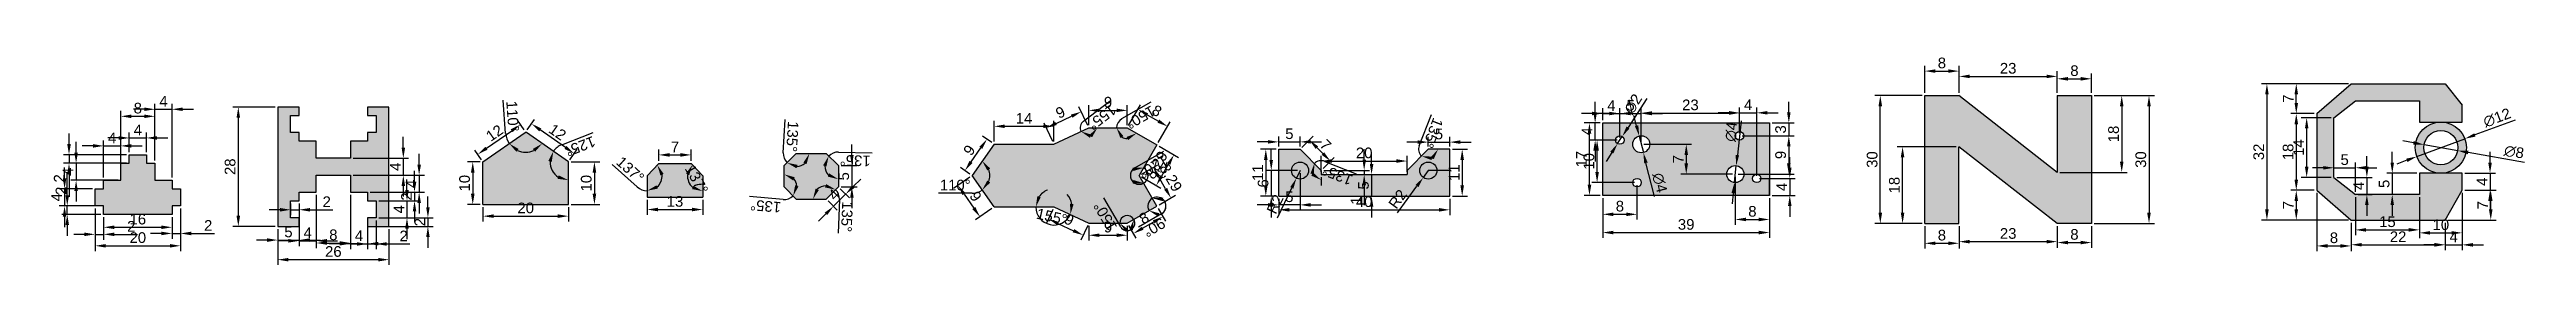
# Model space of a CAD drawing. Header units: millimetres. Extents: x 498 to 1078, y 496 to 545.
import ezdxf

# ---------------------------------------------------------------- set-up
doc = ezdxf.new("R2010")
doc.units = ezdxf.units.MM
doc.styles.get("Standard").update_dxf_attribs({"font": 'arial_0.ttf'})
doc.dimstyles.new('ISO-25', dxfattribs={"dimtxt": 2.5, "dimasz": 2.5, "dimexe": 1.25, "dimexo": 0.625, "dimtad": 1, "dimtxsty": 'Standard', "dimcen": 2.5, "dimadec": 0, "dimazin": 0, "dimtfac": 1, "dimtmove": 0, "dimatfit": 3, "dimfxl": 1, "dimarcsym": 0})

msp = doc.modelspace()

# ---------------------------------------------------------------- blocks, each defined once
blk = doc.blocks.new('*D15')
at = {"color": 0, "lineweight": -2, "transparency": 16777216}
for p, q in [((514.57, 525.93), (512.07, 525.93)), ((517.07, 522.62), (517.07, 527.18)), ((517.07, 525.93), (521.07, 525.93)), ((521.07, 522.62), (521.07, 527.18)), ((523.57, 525.93), (526.07, 525.93))]:
    blk.add_line(p, q, dxfattribs=at)
at = {"color": 0, "transparency": 16777216}
for points in [[(514.57, 526.35), (514.57, 525.52), (517.07, 525.93)], [(523.57, 526.35), (523.57, 525.52), (521.07, 525.93)]]:
    blk.add_solid(points, dxfattribs=at)
at = {"layer": 'Defpoints', "color": 0, "transparency": 16777216}
for p in [(517.07, 521.99), (521.07, 525.93), (521.07, 521.99)]:
    blk.add_point(p, dxfattribs=at)
at = {"color": 0, "transparency": 16777216, "insert": (519.07, 527.81), "char_height": 2.5, "attachment_point": 5}
blk.add_mtext('4', dxfattribs=at)
blk = doc.blocks.new('*D16')
at = {"color": 0, "lineweight": -2, "transparency": 16777216}
for p, q in [((515.07, 520.62), (515.07, 532.26)), ((517.57, 531.01), (520.57, 531.01)), ((523.07, 520.62), (523.07, 532.26))]:
    blk.add_line(p, q, dxfattribs=at)
at = {"color": 0, "transparency": 16777216}
for points in [[(517.57, 531.42), (517.57, 530.59), (515.07, 531.01)], [(520.57, 531.42), (520.57, 530.59), (523.07, 531.01)]]:
    blk.add_solid(points, dxfattribs=at)
at = {"layer": 'Defpoints', "color": 0, "transparency": 16777216}
for p in [(523.07, 531.01), (515.07, 519.99), (523.07, 519.99)]:
    blk.add_point(p, dxfattribs=at)
at = {"color": 0, "transparency": 16777216, "insert": (519.07, 532.91), "char_height": 2.5, "attachment_point": 5}
blk.add_mtext('8', dxfattribs=at)
blk = doc.blocks.new('*D17')
at = {"color": 0, "lineweight": -2, "transparency": 16777216}
for p, q in [((508.57, 524.07), (506.07, 524.07)), ((511.07, 516.62), (511.07, 525.32)), ((511.07, 524.07), (515.07, 524.07)), ((515.07, 516.62), (515.07, 525.32)), ((517.57, 524.07), (520.07, 524.07))]:
    blk.add_line(p, q, dxfattribs=at)
at = {"color": 0, "transparency": 16777216}
for points in [[(508.57, 524.49), (508.57, 523.65), (511.07, 524.07)], [(517.57, 524.49), (517.57, 523.65), (515.07, 524.07)]]:
    blk.add_solid(points, dxfattribs=at)
at = {"layer": 'Defpoints', "color": 0, "transparency": 16777216}
for p in [(515.07, 524.07), (511.07, 515.99), (515.07, 515.99)]:
    blk.add_point(p, dxfattribs=at)
at = {"color": 0, "transparency": 16777216, "insert": (513.07, 525.95), "char_height": 2.5, "attachment_point": 5}
blk.add_mtext('4', dxfattribs=at)
blk = doc.blocks.new('*D18')
at = {"color": 0, "lineweight": -2, "transparency": 16777216}
for p, q in [((504.63, 522.49), (504.63, 524.99)), ((514.45, 519.99), (503.38, 519.99)), ((514.45, 515.99), (503.38, 515.99)), ((504.63, 519.99), (504.63, 515.99)), ((504.63, 513.49), (504.63, 510.99))]:
    blk.add_line(p, q, dxfattribs=at)
at = {"color": 0, "transparency": 16777216}
for points in [[(504.22, 522.49), (505.05, 522.49), (504.63, 519.99)], [(504.22, 513.49), (505.05, 513.49), (504.63, 515.99)]]:
    blk.add_solid(points, dxfattribs=at)
at = {"layer": 'Defpoints', "color": 0, "transparency": 16777216}
for p in [(504.63, 515.99), (515.07, 519.99), (515.07, 515.99)]:
    blk.add_point(p, dxfattribs=at)
at = {"color": 0, "transparency": 16777216, "insert": (502.76, 517.99), "char_height": 2.5, "attachment_point": 5, "rotation": 90}
blk.add_mtext('4', dxfattribs=at)
blk = doc.blocks.new('*D19')
at = {"color": 0, "lineweight": -2, "transparency": 16777216}
for p, q in [((516.45, 521.99), (501.72, 521.99)), ((502.97, 524.49), (502.97, 526.99)), ((502.97, 521.99), (502.97, 519.99)), ((516.45, 519.99), (501.72, 519.99)), ((502.97, 517.49), (502.97, 512.09))]:
    blk.add_line(p, q, dxfattribs=at)
at = {"color": 0, "transparency": 16777216}
for points in [[(502.56, 524.49), (503.39, 524.49), (502.97, 521.99)], [(502.56, 517.49), (503.39, 517.49), (502.97, 519.99)]]:
    blk.add_solid(points, dxfattribs=at)
at = {"layer": 'Defpoints', "color": 0, "transparency": 16777216}
for p in [(517.07, 521.99), (502.97, 519.99), (517.07, 519.99)]:
    blk.add_point(p, dxfattribs=at)
at = {"color": 0, "transparency": 16777216, "insert": (501.09, 513.54), "char_height": 2.5, "attachment_point": 5, "rotation": 90}
blk.add_mtext('2', dxfattribs=at)
blk = doc.blocks.new('*D20')
at = {"color": 0, "lineweight": -2, "transparency": 16777216}
for p, q in [((523.07, 520.62), (523.07, 533.91)), ((527.07, 516.62), (527.07, 533.91)), ((520.57, 532.66), (518.07, 532.66)), ((523.07, 532.66), (527.07, 532.66)), ((529.57, 532.66), (532.07, 532.66))]:
    blk.add_line(p, q, dxfattribs=at)
at = {"color": 0, "transparency": 16777216}
for points in [[(520.57, 533.08), (520.57, 532.25), (523.07, 532.66)], [(529.57, 533.08), (529.57, 532.25), (527.07, 532.66)]]:
    blk.add_solid(points, dxfattribs=at)
at = {"layer": 'Defpoints', "color": 0, "transparency": 16777216}
for p in [(527.07, 532.66), (523.07, 519.99), (527.07, 515.99)]:
    blk.add_point(p, dxfattribs=at)
at = {"color": 0, "transparency": 16777216, "insert": (525.07, 534.54), "char_height": 2.5, "attachment_point": 5}
blk.add_mtext('4', dxfattribs=at)
blk = doc.blocks.new('*D21')
at = {"color": 0, "lineweight": -2, "transparency": 16777216}
for p, q in [((527.07, 507.37), (527.07, 502.27)), ((529.07, 509.37), (529.07, 502.27)), ((524.57, 503.52), (522.07, 503.52)), ((527.07, 503.52), (529.07, 503.52)), ((531.57, 503.52), (536.98, 503.52))]:
    blk.add_line(p, q, dxfattribs=at)
at = {"color": 0, "transparency": 16777216}
for points in [[(524.57, 503.94), (524.57, 503.1), (527.07, 503.52)], [(531.57, 503.94), (531.57, 503.1), (529.07, 503.52)]]:
    blk.add_solid(points, dxfattribs=at)
at = {"layer": 'Defpoints', "color": 0, "transparency": 16777216}
for p in [(529.07, 509.99), (527.07, 507.99), (529.07, 503.52)]:
    blk.add_point(p, dxfattribs=at)
at = {"color": 0, "transparency": 16777216, "insert": (535.53, 505.4), "char_height": 2.5, "attachment_point": 5}
blk.add_mtext('2', dxfattribs=at)
blk = doc.blocks.new('*D22')
at = {"color": 0, "lineweight": -2, "transparency": 16777216}
for p, q in [((511.07, 507.37), (511.07, 503.72)), ((513.57, 504.97), (524.57, 504.97)), ((527.07, 507.37), (527.07, 503.72))]:
    blk.add_line(p, q, dxfattribs=at)
at = {"color": 0, "transparency": 16777216}
for points in [[(513.57, 505.39), (513.57, 504.55), (511.07, 504.97)], [(524.57, 505.39), (524.57, 504.55), (527.07, 504.97)]]:
    blk.add_solid(points, dxfattribs=at)
at = {"layer": 'Defpoints', "color": 0, "transparency": 16777216}
for p in [(511.07, 507.99), (527.07, 507.99), (527.07, 504.97)]:
    blk.add_point(p, dxfattribs=at)
at = {"color": 0, "transparency": 16777216, "insert": (519.07, 506.87), "char_height": 2.5, "attachment_point": 5}
blk.add_mtext('16', dxfattribs=at)
blk = doc.blocks.new('*D23')
at = {"color": 0, "lineweight": -2, "transparency": 16777216}
for p, q in [((509.07, 509.37), (509.07, 502.06)), ((511.07, 507.37), (511.07, 502.06)), ((506.57, 503.31), (504.07, 503.31)), ((509.07, 503.31), (511.07, 503.31)), ((513.57, 503.31), (518.98, 503.31))]:
    blk.add_line(p, q, dxfattribs=at)
at = {"color": 0, "transparency": 16777216}
for points in [[(506.57, 503.73), (506.57, 502.9), (509.07, 503.31)], [(513.57, 503.73), (513.57, 502.9), (511.07, 503.31)]]:
    blk.add_solid(points, dxfattribs=at)
at = {"layer": 'Defpoints', "color": 0, "transparency": 16777216}
for p in [(509.07, 509.99), (511.07, 507.99), (511.07, 503.31)]:
    blk.add_point(p, dxfattribs=at)
at = {"color": 0, "transparency": 16777216, "insert": (517.53, 505.19), "char_height": 2.5, "attachment_point": 5}
blk.add_mtext('2', dxfattribs=at)
blk = doc.blocks.new('*D24')
at = {"color": 0, "lineweight": -2, "transparency": 16777216}
for p, q in [((509.07, 509.37), (509.07, 499.37)), ((529.07, 509.37), (529.07, 499.37)), ((511.57, 500.62), (526.57, 500.62))]:
    blk.add_line(p, q, dxfattribs=at)
at = {"color": 0, "transparency": 16777216}
for points in [[(511.57, 501.04), (511.57, 500.21), (509.07, 500.62)], [(526.57, 501.04), (526.57, 500.21), (529.07, 500.62)]]:
    blk.add_solid(points, dxfattribs=at)
at = {"layer": 'Defpoints', "color": 0, "transparency": 16777216}
for p in [(509.07, 509.99), (529.07, 509.99), (529.07, 500.62)]:
    blk.add_point(p, dxfattribs=at)
at = {"color": 0, "transparency": 16777216, "insert": (519.07, 502.53), "char_height": 2.5, "attachment_point": 5}
blk.add_mtext('20', dxfattribs=at)
blk = doc.blocks.new('*D25')
at = {"color": 0, "lineweight": -2, "transparency": 16777216}
for p, q in [((502.56, 512.49), (502.56, 517.9)), ((510.45, 509.99), (501.31, 509.99)), ((502.56, 507.99), (502.56, 509.99)), ((510.45, 507.99), (501.31, 507.99)), ((502.56, 505.49), (502.56, 502.99))]:
    blk.add_line(p, q, dxfattribs=at)
at = {"color": 0, "transparency": 16777216}
for points in [[(502.14, 512.49), (502.97, 512.49), (502.56, 509.99)], [(502.14, 505.49), (502.97, 505.49), (502.56, 507.99)]]:
    blk.add_solid(points, dxfattribs=at)
at = {"layer": 'Defpoints', "color": 0, "transparency": 16777216}
for p in [(502.56, 509.99), (511.07, 509.99), (511.07, 507.99)]:
    blk.add_point(p, dxfattribs=at)
at = {"color": 0, "transparency": 16777216, "insert": (500.68, 516.45), "char_height": 2.5, "attachment_point": 5, "rotation": 90}
blk.add_mtext('2', dxfattribs=at)
blk = doc.blocks.new('*D26')
at = {"color": 0, "lineweight": -2, "transparency": 16777216}
for p, q in [((501.93, 516.49), (501.93, 518.99)), ((508.45, 513.99), (500.68, 513.99)), ((508.45, 509.99), (500.68, 509.99)), ((501.93, 513.99), (501.93, 509.99)), ((501.93, 507.49), (501.93, 504.99))]:
    blk.add_line(p, q, dxfattribs=at)
at = {"color": 0, "transparency": 16777216}
for points in [[(501.52, 516.49), (502.35, 516.49), (501.93, 513.99)], [(501.52, 507.49), (502.35, 507.49), (501.93, 509.99)]]:
    blk.add_solid(points, dxfattribs=at)
at = {"layer": 'Defpoints', "color": 0, "transparency": 16777216}
for p in [(501.93, 509.99), (509.07, 513.99), (509.07, 509.99)]:
    blk.add_point(p, dxfattribs=at)
at = {"color": 0, "transparency": 16777216, "insert": (500.06, 511.99), "char_height": 2.5, "attachment_point": 5, "rotation": 90}
blk.add_mtext('4', dxfattribs=at)
blk = doc.blocks.new('*D41')
at = {"color": 0, "lineweight": -2, "transparency": 16777216}
for p, q in [((551.18, 533.18), (541.33, 533.18)), ((542.58, 530.68), (542.58, 507.68)), ((551.18, 505.18), (541.33, 505.18))]:
    blk.add_line(p, q, dxfattribs=at)
at = {"color": 0, "transparency": 16777216}
for points in [[(542.16, 530.68), (542.99, 530.68), (542.58, 533.18)], [(542.16, 507.68), (542.99, 507.68), (542.58, 505.18)]]:
    blk.add_solid(points, dxfattribs=at)
at = {"layer": 'Defpoints', "color": 0, "transparency": 16777216}
for p in [(551.81, 533.18), (542.58, 505.18), (551.81, 505.18)]:
    blk.add_point(p, dxfattribs=at)
at = {"color": 0, "transparency": 16777216, "insert": (540.67, 519.18), "char_height": 2.5, "attachment_point": 5, "rotation": 90}
blk.add_mtext('28', dxfattribs=at)
blk = doc.blocks.new('*D42')
at = {"color": 0, "lineweight": -2, "transparency": 16777216}
for p, q in [((551.81, 504.56), (551.81, 500.72)), ((556.81, 504.56), (556.81, 500.72)), ((549.31, 501.97), (546.81, 501.97)), ((551.81, 501.97), (556.81, 501.97)), ((559.31, 501.97), (561.81, 501.97))]:
    blk.add_line(p, q, dxfattribs=at)
at = {"color": 0, "transparency": 16777216}
for points in [[(549.31, 502.38), (549.31, 501.55), (551.81, 501.97)], [(559.31, 502.38), (559.31, 501.55), (556.81, 501.97)]]:
    blk.add_solid(points, dxfattribs=at)
at = {"layer": 'Defpoints', "color": 0, "transparency": 16777216}
for p in [(551.81, 505.18), (556.81, 505.18), (556.81, 501.97)]:
    blk.add_point(p, dxfattribs=at)
at = {"color": 0, "transparency": 16777216, "insert": (554.31, 503.86), "char_height": 2.5, "attachment_point": 5}
blk.add_mtext('5', dxfattribs=at)
blk = doc.blocks.new('*D43')
at = {"color": 0, "lineweight": -2, "transparency": 16777216}
for p, q in [((556.81, 510.56), (556.81, 500.55)), ((560.81, 512.56), (560.81, 500.55)), ((554.31, 501.8), (551.81, 501.8)), ((556.81, 501.8), (560.81, 501.8)), ((563.31, 501.8), (565.81, 501.8))]:
    blk.add_line(p, q, dxfattribs=at)
at = {"color": 0, "transparency": 16777216}
for points in [[(554.31, 502.21), (554.31, 501.38), (556.81, 501.8)], [(563.31, 502.21), (563.31, 501.38), (560.81, 501.8)]]:
    blk.add_solid(points, dxfattribs=at)
at = {"layer": 'Defpoints', "color": 0, "transparency": 16777216}
for p in [(556.81, 511.18), (560.81, 513.18), (560.81, 501.8)]:
    blk.add_point(p, dxfattribs=at)
at = {"color": 0, "transparency": 16777216, "insert": (558.81, 503.67), "char_height": 2.5, "attachment_point": 5}
blk.add_mtext('4', dxfattribs=at)
blk = doc.blocks.new('*D44')
at = {"color": 0, "lineweight": -2, "transparency": 16777216}
for p, q in [((554.81, 510.56), (554.81, 507.83)), ((556.81, 510.56), (556.81, 507.83)), ((552.31, 509.08), (549.81, 509.08)), ((554.81, 509.08), (556.81, 509.08)), ((559.31, 509.08), (564.71, 509.08))]:
    blk.add_line(p, q, dxfattribs=at)
at = {"color": 0, "transparency": 16777216}
for points in [[(552.31, 509.49), (552.31, 508.66), (554.81, 509.08)], [(559.31, 509.49), (559.31, 508.66), (556.81, 509.08)]]:
    blk.add_solid(points, dxfattribs=at)
at = {"layer": 'Defpoints', "color": 0, "transparency": 16777216}
for p in [(554.81, 511.18), (556.81, 511.18), (556.81, 509.08)]:
    blk.add_point(p, dxfattribs=at)
at = {"color": 0, "transparency": 16777216, "insert": (563.26, 510.96), "char_height": 2.5, "attachment_point": 5}
blk.add_mtext('2', dxfattribs=at)
blk = doc.blocks.new('*D45')
at = {"color": 0, "lineweight": -2, "transparency": 16777216}
for p, q in [((568.81, 512.56), (568.81, 499.86)), ((572.81, 504.56), (572.81, 499.86)), ((566.31, 501.11), (563.81, 501.11)), ((568.81, 501.11), (572.81, 501.11)), ((575.31, 501.11), (577.81, 501.11))]:
    blk.add_line(p, q, dxfattribs=at)
at = {"color": 0, "transparency": 16777216}
for points in [[(566.31, 501.53), (566.31, 500.7), (568.81, 501.11)], [(575.31, 501.53), (575.31, 500.7), (572.81, 501.11)]]:
    blk.add_solid(points, dxfattribs=at)
at = {"layer": 'Defpoints', "color": 0, "transparency": 16777216}
for p in [(568.81, 513.18), (572.81, 505.18), (572.81, 501.11)]:
    blk.add_point(p, dxfattribs=at)
at = {"color": 0, "transparency": 16777216, "insert": (570.81, 502.99), "char_height": 2.5, "attachment_point": 5}
blk.add_mtext('4', dxfattribs=at)
blk = doc.blocks.new('*D46')
at = {"color": 0, "lineweight": -2, "transparency": 16777216}
for p, q in [((560.81, 512.56), (560.81, 500.03)), ((568.81, 512.56), (568.81, 500.03)), ((563.31, 501.28), (566.31, 501.28))]:
    blk.add_line(p, q, dxfattribs=at)
at = {"color": 0, "transparency": 16777216}
for points in [[(563.31, 501.7), (563.31, 500.87), (560.81, 501.28)], [(566.31, 501.7), (566.31, 500.87), (568.81, 501.28)]]:
    blk.add_solid(points, dxfattribs=at)
at = {"layer": 'Defpoints', "color": 0, "transparency": 16777216}
for p in [(560.81, 513.18), (568.81, 513.18), (568.81, 501.28)]:
    blk.add_point(p, dxfattribs=at)
at = {"color": 0, "transparency": 16777216, "insert": (564.81, 503.19), "char_height": 2.5, "attachment_point": 5}
blk.add_mtext('8', dxfattribs=at)
blk = doc.blocks.new('*D47')
at = {"color": 0, "lineweight": -2, "transparency": 16777216}
for p, q in [((572.81, 506.56), (572.81, 499.81)), ((574.81, 506.56), (574.81, 499.81)), ((570.31, 501.06), (567.81, 501.06)), ((572.81, 501.06), (574.81, 501.06)), ((577.31, 501.06), (582.71, 501.06))]:
    blk.add_line(p, q, dxfattribs=at)
at = {"color": 0, "transparency": 16777216}
for points in [[(570.31, 501.47), (570.31, 500.64), (572.81, 501.06)], [(577.31, 501.47), (577.31, 500.64), (574.81, 501.06)]]:
    blk.add_solid(points, dxfattribs=at)
at = {"layer": 'Defpoints', "color": 0, "transparency": 16777216}
for p in [(572.81, 507.18), (574.81, 507.18), (574.81, 501.06)]:
    blk.add_point(p, dxfattribs=at)
at = {"color": 0, "transparency": 16777216, "insert": (581.26, 502.94), "char_height": 2.5, "attachment_point": 5}
blk.add_mtext('2', dxfattribs=at)
blk = doc.blocks.new('*D48')
at = {"color": 0, "lineweight": -2, "transparency": 16777216}
for p, q in [((586.93, 509.68), (586.93, 512.18)), ((573.43, 505.18), (588.18, 505.18)), ((575.43, 507.18), (588.18, 507.18)), ((586.93, 507.18), (586.93, 505.18)), ((586.93, 502.68), (586.93, 500.18))]:
    blk.add_line(p, q, dxfattribs=at)
at = {"color": 0, "transparency": 16777216}
for points in [[(586.52, 509.68), (587.35, 509.68), (586.93, 507.18)], [(586.52, 502.68), (587.35, 502.68), (586.93, 505.18)]]:
    blk.add_solid(points, dxfattribs=at)
at = {"layer": 'Defpoints', "color": 0, "transparency": 16777216}
for p in [(572.81, 505.18), (574.81, 507.18), (586.93, 505.18)]:
    blk.add_point(p, dxfattribs=at)
at = {"color": 0, "transparency": 16777216, "insert": (585.05, 506.18), "char_height": 2.5, "attachment_point": 5, "rotation": 90}
blk.add_mtext('2', dxfattribs=at)
blk = doc.blocks.new('*D49')
at = {"color": 0, "lineweight": -2, "transparency": 16777216}
for p, q in [((582.04, 513.68), (582.04, 516.18)), ((575.43, 511.18), (583.29, 511.18)), ((582.04, 511.18), (582.04, 507.18)), ((575.43, 507.18), (583.29, 507.18)), ((582.04, 504.68), (582.04, 502.18))]:
    blk.add_line(p, q, dxfattribs=at)
at = {"color": 0, "transparency": 16777216}
for points in [[(581.62, 513.68), (582.45, 513.68), (582.04, 511.18)], [(581.62, 504.68), (582.45, 504.68), (582.04, 507.18)]]:
    blk.add_solid(points, dxfattribs=at)
at = {"layer": 'Defpoints', "color": 0, "transparency": 16777216}
for p in [(574.81, 511.18), (574.81, 507.18), (582.04, 507.18)]:
    blk.add_point(p, dxfattribs=at)
at = {"color": 0, "transparency": 16777216, "insert": (580.16, 509.18), "char_height": 2.5, "attachment_point": 5, "rotation": 90}
blk.add_mtext('4', dxfattribs=at)
blk = doc.blocks.new('*D50')
at = {"color": 0, "lineweight": -2, "transparency": 16777216}
for p, q in [((583.8, 515.68), (583.8, 518.18)), ((573.43, 513.18), (585.05, 513.18)), ((575.43, 511.18), (585.05, 511.18)), ((583.8, 513.18), (583.8, 511.18)), ((583.8, 508.68), (583.8, 506.18))]:
    blk.add_line(p, q, dxfattribs=at)
at = {"color": 0, "transparency": 16777216}
for points in [[(583.39, 515.68), (584.22, 515.68), (583.8, 513.18)], [(583.39, 508.68), (584.22, 508.68), (583.8, 511.18)]]:
    blk.add_solid(points, dxfattribs=at)
at = {"layer": 'Defpoints', "color": 0, "transparency": 16777216}
for p in [(572.81, 513.18), (574.81, 511.18), (583.8, 511.18)]:
    blk.add_point(p, dxfattribs=at)
at = {"color": 0, "transparency": 16777216, "insert": (581.92, 512.18), "char_height": 2.5, "attachment_point": 5, "rotation": 90}
blk.add_mtext('2', dxfattribs=at)
blk = doc.blocks.new('*D51')
at = {"color": 0, "lineweight": -2, "transparency": 16777216}
for p, q in [((584.88, 519.68), (584.88, 522.18)), ((569.43, 517.18), (586.13, 517.18)), ((584.88, 517.18), (584.88, 513.18)), ((573.43, 513.18), (586.13, 513.18)), ((584.88, 510.68), (584.88, 508.18))]:
    blk.add_line(p, q, dxfattribs=at)
at = {"color": 0, "transparency": 16777216}
for points in [[(584.47, 519.68), (585.3, 519.68), (584.88, 517.18)], [(584.47, 510.68), (585.3, 510.68), (584.88, 513.18)]]:
    blk.add_solid(points, dxfattribs=at)
at = {"layer": 'Defpoints', "color": 0, "transparency": 16777216}
for p in [(568.81, 517.18), (572.81, 513.18), (584.88, 513.18)]:
    blk.add_point(p, dxfattribs=at)
at = {"color": 0, "transparency": 16777216, "insert": (583.01, 515.18), "char_height": 2.5, "attachment_point": 5, "rotation": 90}
blk.add_mtext('4', dxfattribs=at)
blk = doc.blocks.new('*D52')
at = {"color": 0, "lineweight": -2, "transparency": 16777216}
for p, q in [((581.18, 523.68), (581.18, 526.18)), ((569.43, 521.18), (582.43, 521.18)), ((569.43, 517.18), (582.43, 517.18)), ((581.18, 521.18), (581.18, 517.18)), ((581.18, 514.68), (581.18, 512.18))]:
    blk.add_line(p, q, dxfattribs=at)
at = {"color": 0, "transparency": 16777216}
for points in [[(580.77, 523.68), (581.6, 523.68), (581.18, 521.18)], [(580.77, 514.68), (581.6, 514.68), (581.18, 517.18)]]:
    blk.add_solid(points, dxfattribs=at)
at = {"layer": 'Defpoints', "color": 0, "transparency": 16777216}
for p in [(568.81, 521.18), (568.81, 517.18), (581.18, 517.18)]:
    blk.add_point(p, dxfattribs=at)
at = {"color": 0, "transparency": 16777216, "insert": (579.31, 519.18), "char_height": 2.5, "attachment_point": 5, "rotation": 90}
blk.add_mtext('4', dxfattribs=at)
blk = doc.blocks.new('*D53')
at = {"color": 0, "lineweight": -2, "transparency": 16777216}
for p, q in [((551.81, 504.56), (551.81, 496.12)), ((577.81, 504.56), (577.81, 496.12)), ((554.31, 497.37), (575.31, 497.37))]:
    blk.add_line(p, q, dxfattribs=at)
at = {"color": 0, "transparency": 16777216}
for points in [[(554.31, 497.78), (554.31, 496.95), (551.81, 497.37)], [(575.31, 497.78), (575.31, 496.95), (577.81, 497.37)]]:
    blk.add_solid(points, dxfattribs=at)
at = {"layer": 'Defpoints', "color": 0, "transparency": 16777216}
for p in [(551.81, 505.18), (577.81, 505.18), (577.81, 497.37)]:
    blk.add_point(p, dxfattribs=at)
at = {"color": 0, "transparency": 16777216, "insert": (564.81, 499.27), "char_height": 2.5, "attachment_point": 5}
blk.add_mtext('26', dxfattribs=at)
blk = doc.blocks.new('*D62')
at = {"color": 0, "lineweight": -2, "transparency": 16777216}
blk.add_line((618.24, 524.33), (625.56, 527.18), dxfattribs=at)
for start, end in [(111.27287, 145.04855), (178.82423, 236.27287)]:
    blk.add_arc((619.8, 520.32), 4.3, start, end, dxfattribs=at)
at = {"color": 0, "transparency": 16777216}
for points in [[(615.1, 520.54), (615.89, 520.28), (616.27, 522.79)], [(617.53, 517.14), (617.29, 516.34), (619.8, 516.02)]]:
    blk.add_solid(points, dxfattribs=at)
at = {"layer": 'Defpoints', "color": 0, "transparency": 16777216}
for p in [(609.96, 527.19), (616.94, 517.1), (619.8, 520.32), (619.8, 520.32), (619.81, 510.32)]:
    blk.add_point(p, dxfattribs=at)
at = {"color": 0, "transparency": 16777216, "insert": (622.59, 523.98), "char_height": 2.5, "attachment_point": 5, "rotation": 201.27287}
blk.add_mtext('125°', dxfattribs=at)
blk = doc.blocks.new('*D63')
at = {"color": 0, "lineweight": -2, "transparency": 16777216}
blk.add_line((605.12, 526.97), (604.56, 534.81), dxfattribs=at)
for start, end in [(184.09045, 214.95145), (245.81245, 294.18755)]:
    blk.add_arc((609.81, 527.3), 4.7, start, end, dxfattribs=at)
at = {"color": 0, "transparency": 16777216}
for points in [[(607.62, 522.7), (608.15, 523.34), (605.96, 524.61)], [(611.47, 523.34), (612, 522.7), (613.66, 524.61)]]:
    blk.add_solid(points, dxfattribs=at)
at = {"layer": 'Defpoints', "color": 0, "transparency": 16777216}
for p in [(609.65, 527.19), (609.96, 527.19), (611.29, 522.84), (599.82, 520.32), (619.8, 520.32)]:
    blk.add_point(p, dxfattribs=at)
at = {"color": 0, "transparency": 16777216, "insert": (606.74, 531.03), "char_height": 2.5, "attachment_point": 5, "rotation": 274.09045}
blk.add_mtext('110°', dxfattribs=at)
blk = doc.blocks.new('*D64')
at = {"color": 0, "lineweight": -2, "transparency": 16777216}
for p, q in [((600.64, 523.51), (606.53, 527.63)), ((609.45, 527.82), (607.86, 530.09)), ((599.46, 520.83), (597.87, 523.1))]:
    blk.add_line(p, q, dxfattribs=at)
at = {"color": 0, "transparency": 16777216}
for points in [[(606.29, 527.97), (606.77, 527.29), (608.58, 529.06)], [(600.4, 523.85), (600.87, 523.17), (598.59, 522.08)]]:
    blk.add_solid(points, dxfattribs=at)
at = {"layer": 'Defpoints', "color": 0, "transparency": 16777216}
for p in [(608.58, 529.06), (609.81, 527.3), (599.82, 520.32)]:
    blk.add_point(p, dxfattribs=at)
at = {"color": 0, "transparency": 16777216, "insert": (602.51, 527.11), "char_height": 2.5, "attachment_point": 5, "rotation": 34.95145}
blk.add_mtext('12', dxfattribs=at)
blk = doc.blocks.new('*D65')
at = {"color": 0, "lineweight": -2, "transparency": 16777216}
for p, q in [((610.16, 527.82), (611.89, 530.28)), ((619.11, 523.71), (613.22, 527.83)), ((620.16, 520.83), (621.88, 523.3))]:
    blk.add_line(p, q, dxfattribs=at)
at = {"color": 0, "transparency": 16777216}
for points in [[(613.46, 528.17), (612.98, 527.48), (611.17, 529.26)], [(619.35, 524.05), (618.88, 523.36), (621.16, 522.27)]]:
    blk.add_solid(points, dxfattribs=at)
at = {"layer": 'Defpoints', "color": 0, "transparency": 16777216}
for p in [(609.81, 527.3), (611.17, 529.26), (619.8, 520.32)]:
    blk.add_point(p, dxfattribs=at)
at = {"color": 0, "transparency": 16777216, "insert": (617.25, 527.31), "char_height": 2.5, "attachment_point": 5, "rotation": 325.04855}
blk.add_mtext('12', dxfattribs=at)
blk = doc.blocks.new('*D66')
at = {"color": 0, "lineweight": -2, "transparency": 16777216}
for p, q in [((599.81, 509.7), (599.81, 506.33)), ((602.31, 507.58), (617.31, 507.58)), ((619.81, 509.7), (619.81, 506.33))]:
    blk.add_line(p, q, dxfattribs=at)
at = {"color": 0, "transparency": 16777216}
for points in [[(602.31, 508), (602.31, 507.17), (599.81, 507.58)], [(617.31, 508), (617.31, 507.17), (619.81, 507.58)]]:
    blk.add_solid(points, dxfattribs=at)
at = {"layer": 'Defpoints', "color": 0, "transparency": 16777216}
for p in [(599.81, 510.32), (619.81, 510.32), (619.81, 507.58)]:
    blk.add_point(p, dxfattribs=at)
at = {"color": 0, "transparency": 16777216, "insert": (609.81, 509.49), "char_height": 2.5, "attachment_point": 5}
blk.add_mtext('20', dxfattribs=at)
blk = doc.blocks.new('*D67')
at = {"color": 0, "lineweight": -2, "transparency": 16777216}
for p, q in [((620.42, 520.32), (627.13, 520.32)), ((625.88, 517.82), (625.88, 512.82)), ((620.42, 510.32), (627.13, 510.32))]:
    blk.add_line(p, q, dxfattribs=at)
at = {"color": 0, "transparency": 16777216}
for points in [[(625.47, 517.82), (626.3, 517.82), (625.88, 520.32)], [(625.47, 512.82), (626.3, 512.82), (625.88, 510.32)]]:
    blk.add_solid(points, dxfattribs=at)
at = {"layer": 'Defpoints', "color": 0, "transparency": 16777216}
for p in [(619.8, 520.32), (619.8, 510.32), (625.88, 510.32)]:
    blk.add_point(p, dxfattribs=at)
at = {"color": 0, "transparency": 16777216, "insert": (623.98, 515.32), "char_height": 2.5, "attachment_point": 5, "rotation": 90}
blk.add_mtext('10', dxfattribs=at)
blk = doc.blocks.new('*D68')
at = {"color": 0, "lineweight": -2, "transparency": 16777216}
for p, q in [((599.19, 520.32), (596.17, 520.32)), ((597.42, 517.82), (597.42, 512.82)), ((599.19, 510.32), (596.17, 510.32))]:
    blk.add_line(p, q, dxfattribs=at)
at = {"color": 0, "transparency": 16777216}
for points in [[(597.01, 517.82), (597.84, 517.82), (597.42, 520.32)], [(597.01, 512.82), (597.84, 512.82), (597.42, 510.32)]]:
    blk.add_solid(points, dxfattribs=at)
at = {"layer": 'Defpoints', "color": 0, "transparency": 16777216}
for p in [(599.82, 520.32), (597.42, 510.32), (599.82, 510.32)]:
    blk.add_point(p, dxfattribs=at)
at = {"color": 0, "transparency": 16777216, "insert": (595.52, 515.32), "char_height": 2.5, "attachment_point": 5, "rotation": 90}
blk.add_mtext('10', dxfattribs=at)
blk = doc.blocks.new('*D74')
at = {"color": 0, "lineweight": -2, "transparency": 16777216}
blk.add_arc((651.23, 517.02), 3.57, 173.99909, 229.00091, dxfattribs=at)
at = {"color": 0, "transparency": 16777216}
for points in [[(647.31, 517.58), (648.06, 517.2), (648.8, 519.63)], [(649.04, 514.71), (648.74, 513.93), (651.23, 513.45)]]:
    blk.add_solid(points, dxfattribs=at)
at = {"layer": 'Defpoints', "color": 0, "transparency": 16777216}
for p in [(647.66, 517.1), (648.5, 519.94), (651.23, 517.02), (651.23, 517.02), (651.23, 512.02)]:
    blk.add_point(p, dxfattribs=at)
at = {"color": 0, "transparency": 16777216, "insert": (649.78, 516.2), "char_height": 2.5, "attachment_point": 5, "rotation": 299.21762}
blk.add_mtext('137°', dxfattribs=at)
blk = doc.blocks.new('*D75')
at = {"color": 0, "lineweight": -2, "transparency": 16777216}
for p, q in [((638.23, 511.39), (638.23, 507.88)), ((651.23, 511.39), (651.23, 507.88)), ((640.73, 509.13), (648.73, 509.13))]:
    blk.add_line(p, q, dxfattribs=at)
at = {"color": 0, "transparency": 16777216}
for points in [[(640.73, 509.55), (640.73, 508.72), (638.23, 509.13)], [(648.73, 509.55), (648.73, 508.72), (651.23, 509.13)]]:
    blk.add_solid(points, dxfattribs=at)
at = {"layer": 'Defpoints', "color": 0, "transparency": 16777216}
for p in [(638.23, 512.02), (651.23, 512.02), (651.23, 509.13)]:
    blk.add_point(p, dxfattribs=at)
at = {"color": 0, "transparency": 16777216, "insert": (644.73, 511.03), "char_height": 2.5, "attachment_point": 5}
blk.add_mtext('13', dxfattribs=at)
blk = doc.blocks.new('*D76')
at = {"color": 0, "lineweight": -2, "transparency": 16777216}
for p, q in [((640.96, 520.57), (640.96, 523.2)), ((643.46, 521.95), (646, 521.95)), ((648.5, 520.57), (648.5, 523.2))]:
    blk.add_line(p, q, dxfattribs=at)
at = {"color": 0, "transparency": 16777216}
for points in [[(643.46, 522.37), (643.46, 521.53), (640.96, 521.95)], [(646, 522.37), (646, 521.53), (648.5, 521.95)]]:
    blk.add_solid(points, dxfattribs=at)
at = {"layer": 'Defpoints', "color": 0, "transparency": 16777216}
for p in [(648.5, 521.95), (640.96, 519.94), (648.5, 519.94)]:
    blk.add_point(p, dxfattribs=at)
at = {"color": 0, "transparency": 16777216, "insert": (644.73, 523.83), "char_height": 2.5, "attachment_point": 5}
blk.add_mtext('7', dxfattribs=at)
blk = doc.blocks.new('*D77')
at = {"color": 0, "lineweight": -2, "transparency": 16777216}
blk.add_line((635.9, 514.43), (630.06, 519.7), dxfattribs=at)
for start, end in [(312.06798, 4.93202), (227.93202, 270)]:
    blk.add_arc((638.23, 517.02), 3.48, start, end, dxfattribs=at)
at = {"color": 0, "transparency": 16777216}
for points in [[(641.33, 517.13), (642.08, 517.5), (640.61, 519.56)], [(640.72, 514.04), (640.42, 514.82), (638.23, 513.54)]]:
    blk.add_solid(points, dxfattribs=at)
at = {"layer": 'Defpoints', "color": 0, "transparency": 16777216}
for p in [(638.23, 517.02), (638.23, 517.02), (640.96, 519.94), (641.71, 517.1), (638.23, 512.02)]:
    blk.add_point(p, dxfattribs=at)
at = {"color": 0, "transparency": 16777216, "insert": (634.26, 518.48), "char_height": 2.5, "attachment_point": 5, "rotation": 317.93202}
blk.add_mtext('137°', dxfattribs=at)
blk = doc.blocks.new('*D85')
at = {"color": 0, "lineweight": -2, "transparency": 16777216}
for p, q in [((686.11, 521.93), (686.11, 524.43)), ((683.57, 519.43), (687.36, 519.43)), ((686.11, 519.43), (686.11, 514.43)), ((683.57, 514.43), (687.36, 514.43)), ((686.11, 511.93), (686.11, 509.43))]:
    blk.add_line(p, q, dxfattribs=at)
at = {"color": 0, "transparency": 16777216}
for points in [[(685.7, 521.93), (686.53, 521.93), (686.11, 519.43)], [(685.7, 511.93), (686.53, 511.93), (686.11, 514.43)]]:
    blk.add_solid(points, dxfattribs=at)
at = {"layer": 'Defpoints', "color": 0, "transparency": 16777216}
for p in [(682.94, 519.43), (682.94, 514.43), (686.11, 514.43)]:
    blk.add_point(p, dxfattribs=at)
at = {"color": 0, "transparency": 16777216, "insert": (684.22, 516.93), "char_height": 2.5, "attachment_point": 5, "rotation": 90}
blk.add_mtext('5', dxfattribs=at)
blk = doc.blocks.new('*D86')
at = {"color": 0, "lineweight": -2, "transparency": 16777216}
for p, q in [((686.41, 514.5), (688.18, 516.27)), ((680.56, 511.16), (682.7, 509.02)), ((681.82, 509.9), (684.65, 512.73)), ((683.39, 513.99), (685.53, 511.85)), ((680.05, 508.13), (678.28, 506.37))]:
    blk.add_line(p, q, dxfattribs=at)
at = {"color": 0, "transparency": 16777216}
for points in [[(686.12, 514.79), (686.71, 514.2), (684.65, 512.73)], [(679.76, 508.43), (680.34, 507.84), (681.82, 509.9)]]:
    blk.add_solid(points, dxfattribs=at)
at = {"layer": 'Defpoints', "color": 0, "transparency": 16777216}
for p in [(680.12, 511.6), (682.94, 514.43), (684.65, 512.73)]:
    blk.add_point(p, dxfattribs=at)
at = {"color": 0, "transparency": 16777216, "insert": (681.91, 512.64), "char_height": 2.5, "attachment_point": 5, "rotation": 45}
blk.add_mtext('4', dxfattribs=at)
blk = doc.blocks.new('*D87')
at = {"color": 0, "lineweight": -2, "transparency": 16777216}
blk.add_line((670.03, 511.49), (662.2, 512.19), dxfattribs=at)
for start, end in [(5.07238, 39.92762), (264.92762, 315)]:
    blk.add_arc((670.29, 514.43), 2.95, start, end, dxfattribs=at)
at = {"color": 0, "transparency": 16777216}
for points in [[(672.38, 515.95), (672.73, 516.71), (670.29, 517.39)], [(673.62, 514.55), (672.84, 514.84), (672.38, 512.34)]]:
    blk.add_solid(points, dxfattribs=at)
at = {"layer": 'Defpoints', "color": 0, "transparency": 16777216}
for p in [(670.29, 519.43), (672.38, 516.52), (670.29, 514.43), (670.29, 514.43), (673.12, 511.6)]:
    blk.add_point(p, dxfattribs=at)
at = {"color": 0, "transparency": 16777216, "insert": (665.94, 509.94), "char_height": 2.5, "attachment_point": 5, "rotation": 174.92762}
blk.add_mtext('135°', dxfattribs=at)
blk = doc.blocks.new('*D88')
at = {"color": 0, "lineweight": -2, "transparency": 16777216}
blk.add_line((670.07, 522.44), (670.52, 530.29), dxfattribs=at)
for start, end in [(176.68431, 225), (273.31569, 311.68431)]:
    blk.add_arc((673.12, 522.26), 3.05, start, end, dxfattribs=at)
at = {"color": 0, "transparency": 16777216}
for points in [[(674.77, 520.15), (675.53, 519.81), (676.17, 522.26)], [(673.14, 518.82), (673.44, 519.6), (670.96, 520.1)]]:
    blk.add_solid(points, dxfattribs=at)
at = {"layer": 'Defpoints', "color": 0, "transparency": 16777216}
for p in [(673.12, 522.26), (673.12, 522.26), (680.12, 522.26), (670.29, 519.43), (673.12, 519.21)]:
    blk.add_point(p, dxfattribs=at)
at = {"color": 0, "transparency": 16777216, "insert": (672.19, 526.25), "char_height": 2.5, "attachment_point": 5, "rotation": 266.68431}
blk.add_mtext('135°', dxfattribs=at)
blk = doc.blocks.new('*D89')
at = {"color": 0, "lineweight": -2, "transparency": 16777216}
blk.add_line((683.22, 511.47), (682.88, 503.62), dxfattribs=at)
for start, end in [(92.4798, 132.5202), (357.5202, 45)]:
    blk.add_arc((680.12, 511.6), 3.1, start, end, dxfattribs=at)
at = {"color": 0, "transparency": 16777216}
for points in [[(678.4, 513.72), (677.64, 514.06), (677.01, 511.6)], [(680.13, 515.09), (679.83, 514.32), (682.31, 513.8)]]:
    blk.add_solid(points, dxfattribs=at)
at = {"layer": 'Defpoints', "color": 0, "transparency": 16777216}
for p in [(673.12, 511.6), (677.92, 513.8), (680.12, 511.6), (680.12, 511.6), (682.94, 514.43)]:
    blk.add_point(p, dxfattribs=at)
at = {"color": 0, "transparency": 16777216, "insert": (684.95, 507.46), "char_height": 2.5, "attachment_point": 5, "rotation": 267.5202}
blk.add_mtext('135°', dxfattribs=at)
blk = doc.blocks.new('*D90')
at = {"color": 0, "lineweight": -2, "transparency": 16777216}
blk.add_line((683.01, 522.61), (690.87, 522.44), dxfattribs=at)
for start, end in [(88.73326, 135), (181.26674, 223.73326)]:
    blk.add_arc((682.94, 519.43), 3.18, start, end, dxfattribs=at)
at = {"color": 0, "transparency": 16777216}
for points in [[(679.38, 519.52), (680.15, 519.21), (680.69, 521.68)], [(680.81, 517.62), (680.48, 516.85), (682.94, 516.25)]]:
    blk.add_solid(points, dxfattribs=at)
at = {"layer": 'Defpoints', "color": 0, "transparency": 16777216}
for p in [(680.12, 522.26), (679.76, 519.43), (682.94, 519.43), (682.94, 519.43), (682.94, 514.43)]:
    blk.add_point(p, dxfattribs=at)
at = {"color": 0, "transparency": 16777216, "insert": (686.9, 520.62), "char_height": 2.5, "attachment_point": 5, "rotation": 178.73326}
blk.add_mtext('135°', dxfattribs=at)
blk = doc.blocks.new('*D117')
at = {"color": 0, "lineweight": -2, "transparency": 16777216}
for start, end in [(111.37642, 145.68821), (9.31179, 43.62358), (180, 335)]:
    blk.add_arc((733.39, 509.74), 4.24, start, end, dxfattribs=at)
at = {"color": 0, "transparency": 16777216}
for points in [[(730.28, 512.01), (729.49, 512.26), (729.15, 509.74)], [(737.98, 510.37), (737.16, 510.49), (737.23, 507.95)]]:
    blk.add_solid(points, dxfattribs=at)
at = {"layer": 'Defpoints', "color": 0, "transparency": 16777216}
for p in [(719.39, 509.74), (730.76, 506.42), (733.39, 509.74), (733.39, 509.74), (741.54, 505.94)]:
    blk.add_point(p, dxfattribs=at)
at = {"color": 0, "transparency": 16777216, "insert": (732.88, 507.46), "char_height": 2.5, "attachment_point": 5, "rotation": 347.5}
blk.add_mtext('155°', dxfattribs=at)
blk = doc.blocks.new('*D118')
at = {"color": 0, "lineweight": -2, "transparency": 16777216}
blk.add_line((749.29, 530.46), (756.09, 534.4), dxfattribs=at)
for start, end in [(120.06313, 180), (239.93687, 270.06313)]:
    blk.add_arc((750.54, 528.29), 2.5, start, end, dxfattribs=at)
at = {"color": 0, "transparency": 16777216}
for points in [[(748.93, 525.92), (749.65, 526.33), (748.04, 528.29)], [(750.34, 526.15), (750.75, 525.43), (752.71, 527.04)]]:
    blk.add_solid(points, dxfattribs=at)
at = {"layer": 'Defpoints', "color": 0, "transparency": 16777216}
for p in [(741.54, 528.29), (750.54, 528.29), (750.54, 528.29), (748.93, 526.38), (757.47, 524.29)]:
    blk.add_point(p, dxfattribs=at)
at = {"color": 0, "transparency": 16777216, "insert": (753.64, 530.78), "char_height": 2.5, "attachment_point": 5, "rotation": 210.06313}
blk.add_mtext('150°', dxfattribs=at)
blk = doc.blocks.new('*D119')
at = {"color": 0, "lineweight": -2, "transparency": 16777216}
for p, q in [((741.54, 528.92), (741.54, 533.65)), ((750.54, 528.92), (750.54, 533.65)), ((744.04, 532.4), (748.04, 532.4))]:
    blk.add_line(p, q, dxfattribs=at)
at = {"color": 0, "transparency": 16777216}
for points in [[(744.04, 532.82), (744.04, 531.99), (741.54, 532.4)], [(748.04, 532.82), (748.04, 531.99), (750.54, 532.4)]]:
    blk.add_solid(points, dxfattribs=at)
at = {"layer": 'Defpoints', "color": 0, "transparency": 16777216}
for p in [(741.54, 528.29), (750.54, 532.4), (750.54, 528.29)]:
    blk.add_point(p, dxfattribs=at)
at = {"color": 0, "transparency": 16777216, "insert": (746.04, 534.31), "char_height": 2.5, "attachment_point": 5}
blk.add_mtext('9', dxfattribs=at)
blk = doc.blocks.new('*D120')
at = {"color": 0, "lineweight": -2, "transparency": 16777216}
for p, q in [((750.86, 528.83), (753.67, 533.71)), ((755.21, 531.38), (757.81, 529.88)), ((757.78, 524.83), (760.6, 529.71))]:
    blk.add_line(p, q, dxfattribs=at)
at = {"color": 0, "transparency": 16777216}
for points in [[(755.42, 531.74), (755, 531.02), (753.05, 532.63)], [(758.02, 530.24), (757.6, 529.52), (759.97, 528.63)]]:
    blk.add_solid(points, dxfattribs=at)
at = {"layer": 'Defpoints', "color": 0, "transparency": 16777216}
for p in [(750.54, 528.29), (759.97, 528.63), (757.47, 524.29)]:
    blk.add_point(p, dxfattribs=at)
at = {"color": 0, "transparency": 16777216, "insert": (757.46, 532.28), "char_height": 2.5, "attachment_point": 5, "rotation": 330}
blk.add_mtext('8', dxfattribs=at)
blk = doc.blocks.new('*D121')
at = {"color": 0, "lineweight": -2, "transparency": 16777216}
for p, q in [((713.99, 520.33), (716.28, 523.61)), ((718.87, 524.85), (716.69, 526.37)), ((713.71, 517.47), (711.53, 519))]:
    blk.add_line(p, q, dxfattribs=at)
at = {"color": 0, "transparency": 16777216}
for points in [[(715.94, 523.85), (716.63, 523.37), (717.72, 525.66)], [(713.65, 520.57), (714.33, 520.09), (712.56, 518.28)]]:
    blk.add_solid(points, dxfattribs=at)
at = {"layer": 'Defpoints', "color": 0, "transparency": 16777216}
for p in [(717.72, 525.66), (719.39, 524.49), (714.22, 517.12)]:
    blk.add_point(p, dxfattribs=at)
at = {"color": 0, "transparency": 16777216, "insert": (713.58, 523.06), "char_height": 2.5, "attachment_point": 5, "rotation": 55}
blk.add_mtext('9', dxfattribs=at)
blk = doc.blocks.new('*D122')
at = {"color": 0, "lineweight": -2, "transparency": 16777216}
blk.add_line((752.3, 518.91), (759.1, 522.84), dxfattribs=at)
for start, end in [(120, 300), (134.4904, 208.98081), (151.01919, 225.5096), (300, 60)]:
    blk.add_arc((753.33, 517.12), 2.07, start, end, dxfattribs=at)
at = {"color": 0, "transparency": 16777216}
for points in [[(751.83, 519), (751.93, 518.18), (754.36, 518.91)], [(751.93, 516.06), (751.83, 515.23), (754.36, 515.33)]]:
    blk.add_solid(points, dxfattribs=at)
at = {"layer": 'Defpoints', "color": 0, "transparency": 16777216}
for p in [(757.47, 524.29), (753.33, 517.12), (753.33, 517.12), (755.27, 516.41), (757.47, 509.94)]:
    blk.add_point(p, dxfattribs=at)
at = {"color": 0, "transparency": 16777216, "insert": (756.65, 519.22), "char_height": 2.5, "attachment_point": 5, "rotation": 210}
blk.add_mtext('120°', dxfattribs=at)
blk = doc.blocks.new('*D123')
at = {"color": 0, "lineweight": -2, "transparency": 16777216}
blk.add_line((714.22, 512.96), (706.36, 512.96), dxfattribs=at)
for start, end in [(339.9891, 20.0109), (270.0109, 305)]:
    blk.add_arc((714.22, 517.12), 4.16, start, end, dxfattribs=at)
at = {"color": 0, "transparency": 16777216}
for points in [[(717.8, 518.29), (718.46, 518.79), (716.61, 520.52)], [(718.46, 515.44), (717.8, 515.95), (716.61, 513.71)]]:
    blk.add_solid(points, dxfattribs=at)
at = {"layer": 'Defpoints', "color": 0, "transparency": 16777216}
for p in [(719.39, 524.49), (714.22, 517.12), (714.22, 517.12), (718.17, 518.42), (719.39, 509.74)]:
    blk.add_point(p, dxfattribs=at)
at = {"color": 0, "transparency": 16777216, "insert": (710.29, 514.86), "char_height": 2.5, "attachment_point": 5, "rotation": 0.0109}
blk.add_mtext('110°', dxfattribs=at)
blk = doc.blocks.new('*D124')
at = {"color": 0, "lineweight": -2, "transparency": 16777216}
blk.add_line((740.33, 529.88), (746.56, 534.67), dxfattribs=at)
for start, end in [(127.54892, 205), (282.45108, 282.54892)]:
    blk.add_arc((741.54, 528.29), 2, start, end, dxfattribs=at)
at = {"color": 0, "transparency": 16777216}
for points in [[(741.79, 525.97), (742.16, 526.71), (739.73, 527.45)], [(741.65, 526.6), (742.3, 526.08), (743.54, 528.29)]]:
    blk.add_solid(points, dxfattribs=at)
at = {"layer": 'Defpoints', "color": 0, "transparency": 16777216}
for p in [(741.54, 528.29), (741.54, 528.29), (750.54, 528.29), (733.39, 524.49), (741.08, 526.35)]:
    blk.add_point(p, dxfattribs=at)
at = {"color": 0, "transparency": 16777216, "insert": (744.6, 530.76), "char_height": 2.5, "attachment_point": 5, "rotation": 217.54892}
blk.add_mtext('155°', dxfattribs=at)
blk = doc.blocks.new('*D125')
at = {"color": 0, "lineweight": -2, "transparency": 16777216}
blk.add_line((749.01, 505.06), (745.08, 511.86), dxfattribs=at)
for start, end in [(30, 180), (210, 30), (210.40699, 300.20349), (269.79651, 359.59301)]:
    blk.add_arc((750.54, 505.94), 1.77, start, end, dxfattribs=at)
at = {"color": 0, "transparency": 16777216}
for points in [[(750.24, 503.88), (750.83, 504.46), (748.77, 505.94)], [(751.03, 504.52), (751.84, 504.3), (752.08, 506.83)]]:
    blk.add_solid(points, dxfattribs=at)
at = {"layer": 'Defpoints', "color": 0, "transparency": 16777216}
for p in [(757.47, 509.94), (741.54, 505.94), (750.54, 505.94), (750.54, 505.94), (750.85, 507.68)]:
    blk.add_point(p, dxfattribs=at)
at = {"color": 0, "transparency": 16777216, "insert": (745.4, 507.51), "char_height": 2.5, "attachment_point": 5, "rotation": 120}
blk.add_mtext('150°', dxfattribs=at)
blk = doc.blocks.new('*D126')
at = {"color": 0, "lineweight": -2, "transparency": 16777216}
blk.add_line((758.53, 508.1), (753.2, 505.03), dxfattribs=at)
for start, end in [(120, 210), (300, 120), (335.47713, 47.73857), (282.26143, 354.52287)]:
    blk.add_arc((757.47, 509.94), 2.12, start, end, dxfattribs=at)
at = {"color": 0, "transparency": 16777216}
for points in [[(758.85, 511.1), (758.94, 511.92), (756.41, 511.78)], [(757.75, 507.49), (758.09, 508.25), (755.64, 508.88)]]:
    blk.add_solid(points, dxfattribs=at)
at = {"layer": 'Defpoints', "color": 0, "transparency": 16777216}
for p in [(753.33, 517.12), (755.64, 511), (757.47, 509.94), (757.47, 509.94), (750.54, 505.94)]:
    blk.add_point(p, dxfattribs=at)
at = {"color": 0, "transparency": 16777216, "insert": (756.82, 504.92), "char_height": 2.5, "attachment_point": 5, "rotation": 210}
blk.add_mtext('90°', dxfattribs=at)
blk = doc.blocks.new('*D110')
at = {"color": 0, "lineweight": -2, "transparency": 16777216}
for p, q in [((719.39, 525.11), (719.39, 529.91)), ((721.89, 528.66), (730.89, 528.66)), ((733.39, 525.11), (733.39, 529.91))]:
    blk.add_line(p, q, dxfattribs=at)
at = {"color": 0, "transparency": 16777216}
for points in [[(721.89, 529.08), (721.89, 528.25), (719.39, 528.66)], [(730.89, 529.08), (730.89, 528.25), (733.39, 528.66)]]:
    blk.add_solid(points, dxfattribs=at)
at = {"layer": 'Defpoints', "color": 0, "transparency": 16777216}
for p in [(733.39, 528.66), (719.39, 524.49), (733.39, 524.49)]:
    blk.add_point(p, dxfattribs=at)
at = {"color": 0, "transparency": 16777216, "insert": (726.39, 530.54), "char_height": 2.5, "attachment_point": 5}
blk.add_mtext('14', dxfattribs=at)
blk = doc.blocks.new('*D111')
at = {"color": 0, "lineweight": -2, "transparency": 16777216}
for p, q in [((741.28, 528.86), (739.24, 533.23)), ((733.12, 525.06), (731.09, 529.42)), ((733.88, 529.35), (737.5, 531.04))]:
    blk.add_line(p, q, dxfattribs=at)
at = {"color": 0, "transparency": 16777216}
for points in [[(733.7, 529.72), (734.06, 528.97), (731.61, 528.29)], [(737.33, 531.41), (737.68, 530.66), (739.77, 532.09)]]:
    blk.add_solid(points, dxfattribs=at)
at = {"layer": 'Defpoints', "color": 0, "transparency": 16777216}
for p in [(739.77, 532.09), (741.54, 528.29), (733.39, 524.49)]:
    blk.add_point(p, dxfattribs=at)
at = {"color": 0, "transparency": 16777216, "insert": (734.89, 531.92), "char_height": 2.5, "attachment_point": 5, "rotation": 25}
blk.add_mtext('9', dxfattribs=at)
blk = doc.blocks.new('*D112')
at = {"color": 0, "lineweight": -2, "transparency": 16777216}
for p, q in [((733.12, 509.18), (731.54, 505.79)), ((734.33, 505.86), (737.96, 504.17)), ((741.28, 505.37), (739.7, 501.98))]:
    blk.add_line(p, q, dxfattribs=at)
at = {"color": 0, "transparency": 16777216}
for points in [[(734.51, 506.24), (734.16, 505.49), (732.07, 506.92)], [(738.14, 504.55), (737.78, 503.79), (740.23, 503.12)]]:
    blk.add_solid(points, dxfattribs=at)
at = {"layer": 'Defpoints', "color": 0, "transparency": 16777216}
for p in [(733.39, 509.74), (741.54, 505.94), (740.23, 503.12)]:
    blk.add_point(p, dxfattribs=at)
at = {"color": 0, "transparency": 16777216, "insert": (736.95, 506.74), "char_height": 2.5, "attachment_point": 5, "rotation": 335}
blk.add_mtext('9', dxfattribs=at)
blk = doc.blocks.new('*D113')
at = {"color": 0, "lineweight": -2, "transparency": 16777216}
for p, q in [((741.54, 505.32), (741.54, 501.85)), ((750.54, 505.32), (750.54, 501.85)), ((744.04, 503.1), (748.04, 503.1))]:
    blk.add_line(p, q, dxfattribs=at)
at = {"color": 0, "transparency": 16777216}
for points in [[(744.04, 503.52), (744.04, 502.69), (741.54, 503.1)], [(748.04, 503.52), (748.04, 502.69), (750.54, 503.1)]]:
    blk.add_solid(points, dxfattribs=at)
at = {"layer": 'Defpoints', "color": 0, "transparency": 16777216}
for p in [(741.54, 505.94), (750.54, 505.94), (750.54, 503.1)]:
    blk.add_point(p, dxfattribs=at)
at = {"color": 0, "transparency": 16777216, "insert": (746.04, 505), "char_height": 2.5, "attachment_point": 5}
blk.add_mtext('9', dxfattribs=at)
blk = doc.blocks.new('*D127')
at = {"color": 0, "lineweight": -2, "transparency": 16777216}
for p, q in [((750.86, 505.4), (752.58, 502.41)), ((754.12, 504.74), (756.72, 506.24)), ((757.78, 509.4), (759.51, 506.41))]:
    blk.add_line(p, q, dxfattribs=at)
at = {"color": 0, "transparency": 16777216}
for points in [[(753.92, 505.1), (754.33, 504.38), (751.96, 503.49)], [(756.51, 506.6), (756.93, 505.88), (758.89, 507.49)]]:
    blk.add_solid(points, dxfattribs=at)
at = {"layer": 'Defpoints', "color": 0, "transparency": 16777216}
for p in [(757.47, 509.94), (750.54, 505.94), (758.89, 507.49)]:
    blk.add_point(p, dxfattribs=at)
at = {"color": 0, "transparency": 16777216, "insert": (754.47, 507.13), "char_height": 2.5, "attachment_point": 5, "rotation": 30}
blk.add_mtext('8', dxfattribs=at)
blk = doc.blocks.new('*D114')
at = {"color": 0, "lineweight": -2, "transparency": 16777216}
for p, q in [((753.87, 517.43), (757.7, 519.64)), ((759.51, 514.01), (757.87, 516.85)), ((758.01, 510.25), (761.85, 512.47))]:
    blk.add_line(p, q, dxfattribs=at)
at = {"color": 0, "transparency": 16777216}
for points in [[(758.23, 517.06), (757.51, 516.64), (756.62, 519.02)], [(759.88, 514.22), (759.15, 513.8), (760.76, 511.84)]]:
    blk.add_solid(points, dxfattribs=at)
at = {"layer": 'Defpoints', "color": 0, "transparency": 16777216}
for p in [(753.33, 517.12), (756.62, 519.02), (757.47, 509.94)]:
    blk.add_point(p, dxfattribs=at)
at = {"color": 0, "transparency": 16777216, "insert": (760.54, 516.49), "char_height": 2.5, "attachment_point": 5, "rotation": 300}
blk.add_mtext('8,29', dxfattribs=at)
blk = doc.blocks.new('*D115')
at = {"color": 0, "lineweight": -2, "transparency": 16777216}
for p, q in [((758.01, 523.98), (762.55, 521.36)), ((753.87, 516.8), (758.41, 514.18)), ((760.22, 519.82), (758.58, 516.97))]:
    blk.add_line(p, q, dxfattribs=at)
at = {"color": 0, "transparency": 16777216}
for points in [[(759.86, 520.03), (760.58, 519.61), (761.47, 521.98)], [(758.22, 517.18), (758.94, 516.76), (757.33, 514.81)]]:
    blk.add_solid(points, dxfattribs=at)
at = {"layer": 'Defpoints', "color": 0, "transparency": 16777216}
for p in [(757.47, 524.29), (753.33, 517.12), (757.33, 514.81)]:
    blk.add_point(p, dxfattribs=at)
at = {"color": 0, "transparency": 16777216, "insert": (757.56, 519.46), "char_height": 2.5, "attachment_point": 5, "rotation": 60}
blk.add_mtext('8,29', dxfattribs=at)
blk = doc.blocks.new('*D116')
at = {"color": 0, "lineweight": -2, "transparency": 16777216}
for p, q in [((713.71, 516.76), (709.89, 514.08)), ((712.35, 512.75), (714.65, 509.48)), ((718.87, 509.39), (715.06, 506.71))]:
    blk.add_line(p, q, dxfattribs=at)
at = {"color": 0, "transparency": 16777216}
for points in [[(712.69, 512.99), (712.01, 512.51), (710.92, 514.8)], [(714.99, 509.72), (714.3, 509.24), (716.08, 507.43)]]:
    blk.add_solid(points, dxfattribs=at)
at = {"layer": 'Defpoints', "color": 0, "transparency": 16777216}
for p in [(714.22, 517.12), (716.08, 507.43), (719.39, 509.74)]:
    blk.add_point(p, dxfattribs=at)
at = {"color": 0, "transparency": 16777216, "insert": (715.06, 512.21), "char_height": 2.5, "attachment_point": 5, "rotation": 305}
blk.add_mtext('9', dxfattribs=at)
blk = doc.blocks.new('*D150')
at = {"color": 0, "lineweight": -2, "transparency": 16777216}
for p, q in [((795.91, 516.7), (795.91, 514.8)), ((796.75, 520.44), (804.06, 517.53))]:
    blk.add_line(p, q, dxfattribs=at)
for start, end in [(201.73333, 203.26667), (68.26667, 135)]:
    blk.add_arc((795.91, 518.33), 2.27, start, end, dxfattribs=at)
at = {"color": 0, "transparency": 16777216}
for points in [[(793.39, 517.57), (794.21, 517.4), (794.3, 519.93)], [(794.05, 517.78), (793.59, 517.08), (795.91, 516.05)]]:
    blk.add_solid(points, dxfattribs=at)
at = {"layer": 'Defpoints', "color": 0, "transparency": 16777216}
for p in [(790.96, 523.28), (793.64, 518.33), (795.91, 518.33), (795.91, 518.33), (795.91, 517.33)]:
    blk.add_point(p, dxfattribs=at)
at = {"color": 0, "transparency": 16777216, "insert": (799.7, 517.21), "char_height": 2.5, "attachment_point": 5, "rotation": 158.26667}
blk.add_mtext('135°', dxfattribs=at)
blk = doc.blocks.new('*D151')
at = {"color": 0, "lineweight": -2, "transparency": 16777216}
blk.add_line((818.83, 524.1), (821.68, 531.43), dxfattribs=at)
for start, end in [(158.74893, 225), (291.25107, 293.74893)]:
    blk.add_arc((820.96, 523.28), 2.29, start, end, dxfattribs=at)
at = {"color": 0, "transparency": 16777216}
for points in [[(821.71, 520.74), (821.88, 521.55), (819.34, 521.66)], [(821.53, 521.41), (822.23, 520.95), (823.25, 523.28)]]:
    blk.add_solid(points, dxfattribs=at)
at = {"layer": 'Defpoints', "color": 0, "transparency": 16777216}
for p in [(820.96, 523.28), (820.96, 523.28), (825.96, 523.28), (816.01, 518.33), (820.96, 520.99)]:
    blk.add_point(p, dxfattribs=at)
at = {"color": 0, "transparency": 16777216, "insert": (822.03, 527.08), "char_height": 2.5, "attachment_point": 5, "rotation": 248.74893}
blk.add_mtext('135°', dxfattribs=at)
blk = doc.blocks.new('*D152')
at = {"color": 0, "lineweight": -2, "transparency": 16777216}
for p, q in [((790.96, 518.28), (790.1, 516.47)), ((785.68, 507.22), (789.02, 514.22))]:
    blk.add_line(p, q, dxfattribs=at)
at = {"color": 0, "transparency": 16777216}
blk.add_solid([(788.65, 514.39), (789.4, 514.04), (790.1, 516.47)], dxfattribs=at)
at = {"layer": 'Defpoints', "color": 0, "transparency": 16777216}
for p in [(790.1, 516.47), (790.96, 518.28)]:
    blk.add_point(p, dxfattribs=at)
at = {"color": 0, "transparency": 16777216, "insert": (785.11, 510.4), "char_height": 2.5, "attachment_point": 5, "rotation": 64.46221}
blk.add_mtext('R2', dxfattribs=at)
blk = doc.blocks.new('*D153')
at = {"color": 0, "lineweight": -2, "transparency": 16777216}
for p, q in [((820.96, 518.28), (819.78, 516.66)), ((813.75, 508.37), (818.31, 514.64))]:
    blk.add_line(p, q, dxfattribs=at)
at = {"color": 0, "transparency": 16777216}
blk.add_solid([(817.98, 514.88), (818.65, 514.39), (819.78, 516.66)], dxfattribs=at)
at = {"layer": 'Defpoints', "color": 0, "transparency": 16777216}
for p in [(819.78, 516.66), (820.96, 518.28)]:
    blk.add_point(p, dxfattribs=at)
at = {"color": 0, "transparency": 16777216, "insert": (813.78, 511.6), "char_height": 2.5, "attachment_point": 5, "rotation": 53.9515}
blk.add_mtext('R2', dxfattribs=at)
blk = doc.blocks.new('*D154')
at = {"color": 0, "lineweight": -2, "transparency": 16777216}
for p, q in [((826.59, 523.28), (830.14, 523.28)), ((828.89, 520.78), (828.89, 514.78)), ((826.59, 512.28), (830.14, 512.28))]:
    blk.add_line(p, q, dxfattribs=at)
at = {"color": 0, "transparency": 16777216}
for points in [[(828.47, 520.78), (829.31, 520.78), (828.89, 523.28)], [(828.47, 514.78), (829.31, 514.78), (828.89, 512.28)]]:
    blk.add_solid(points, dxfattribs=at)
at = {"layer": 'Defpoints', "color": 0, "transparency": 16777216}
for p in [(825.96, 523.28), (825.96, 512.28), (828.89, 512.28)]:
    blk.add_point(p, dxfattribs=at)
at = {"color": 0, "transparency": 16777216, "insert": (827.01, 517.78), "char_height": 2.5, "attachment_point": 5, "rotation": 90}
blk.add_mtext('11', dxfattribs=at)
blk = doc.blocks.new('*D155')
at = {"color": 0, "lineweight": -2, "transparency": 16777216}
for p, q in [((785.34, 523.28), (781.7, 523.28)), ((782.95, 520.78), (782.95, 514.78)), ((785.34, 512.28), (781.7, 512.28))]:
    blk.add_line(p, q, dxfattribs=at)
at = {"color": 0, "transparency": 16777216}
for points in [[(782.53, 520.78), (783.36, 520.78), (782.95, 523.28)], [(782.53, 514.78), (783.36, 514.78), (782.95, 512.28)]]:
    blk.add_solid(points, dxfattribs=at)
at = {"layer": 'Defpoints', "color": 0, "transparency": 16777216}
for p in [(785.96, 523.28), (782.95, 512.28), (785.96, 512.28)]:
    blk.add_point(p, dxfattribs=at)
at = {"color": 0, "transparency": 16777216, "insert": (781.06, 517.78), "char_height": 2.5, "attachment_point": 5, "rotation": 90}
blk.add_mtext('11', dxfattribs=at)
blk = doc.blocks.new('*D156')
at = {"color": 0, "lineweight": -2, "transparency": 16777216}
for p, q in [((784.22, 520.78), (784.22, 523.28)), ((790.34, 518.28), (782.97, 518.28)), ((784.22, 518.28), (784.22, 512.28)), ((785.34, 512.28), (782.97, 512.28)), ((784.22, 509.78), (784.22, 507.28))]:
    blk.add_line(p, q, dxfattribs=at)
at = {"color": 0, "transparency": 16777216}
for points in [[(783.8, 520.78), (784.64, 520.78), (784.22, 518.28)], [(783.8, 509.78), (784.64, 509.78), (784.22, 512.28)]]:
    blk.add_solid(points, dxfattribs=at)
at = {"layer": 'Defpoints', "color": 0, "transparency": 16777216}
for p in [(790.96, 518.28), (784.22, 512.28), (785.96, 512.28)]:
    blk.add_point(p, dxfattribs=at)
at = {"color": 0, "transparency": 16777216, "insert": (782.32, 515.28), "char_height": 2.5, "attachment_point": 5, "rotation": 90}
blk.add_mtext('6', dxfattribs=at)
blk = doc.blocks.new('*D144')
at = {"color": 0, "lineweight": -2, "transparency": 16777216}
for p, q in [((790.96, 517.65), (790.96, 508.97)), ((783.46, 510.22), (780.96, 510.22)), ((785.96, 511.65), (785.96, 508.97)), ((790.96, 510.22), (785.96, 510.22)), ((793.46, 510.22), (795.96, 510.22))]:
    blk.add_line(p, q, dxfattribs=at)
at = {"color": 0, "transparency": 16777216}
for points in [[(783.46, 510.64), (783.46, 509.81), (785.96, 510.22)], [(793.46, 510.64), (793.46, 509.81), (790.96, 510.22)]]:
    blk.add_solid(points, dxfattribs=at)
at = {"layer": 'Defpoints', "color": 0, "transparency": 16777216}
for p in [(790.96, 518.28), (785.96, 512.28), (785.96, 510.22)]:
    blk.add_point(p, dxfattribs=at)
at = {"color": 0, "transparency": 16777216, "insert": (788.46, 512.12), "char_height": 2.5, "attachment_point": 5}
blk.add_mtext('5', dxfattribs=at)
blk = doc.blocks.new('*D145')
at = {"color": 0, "lineweight": -2, "transparency": 16777216}
for p, q in [((805.96, 520.83), (805.96, 523.33)), ((796.54, 518.33), (807.21, 518.33)), ((796.54, 517.33), (807.21, 517.33)), ((805.96, 518.33), (805.96, 517.33)), ((805.96, 514.83), (805.96, 510.15))]:
    blk.add_line(p, q, dxfattribs=at)
at = {"color": 0, "transparency": 16777216}
for points in [[(805.55, 520.83), (806.38, 520.83), (805.96, 518.33)], [(805.55, 514.83), (806.38, 514.83), (805.96, 517.33)]]:
    blk.add_solid(points, dxfattribs=at)
at = {"layer": 'Defpoints', "color": 0, "transparency": 16777216}
for p in [(795.91, 518.33), (795.91, 517.33), (805.96, 517.33)]:
    blk.add_point(p, dxfattribs=at)
at = {"color": 0, "transparency": 16777216, "insert": (804.08, 511.24), "char_height": 2.5, "attachment_point": 5, "rotation": 90}
blk.add_mtext('1', dxfattribs=at)
blk = doc.blocks.new('*D157')
at = {"color": 0, "lineweight": -2, "transparency": 16777216}
for p, q in [((795.91, 517.95), (795.91, 521.76)), ((816.01, 517.95), (816.01, 521.76)), ((798.41, 520.51), (813.51, 520.51))]:
    blk.add_line(p, q, dxfattribs=at)
at = {"color": 0, "transparency": 16777216}
for points in [[(798.41, 520.93), (798.41, 520.1), (795.91, 520.51)], [(813.51, 520.93), (813.51, 520.1), (816.01, 520.51)]]:
    blk.add_solid(points, dxfattribs=at)
at = {"layer": 'Defpoints', "color": 0, "transparency": 16777216}
for p in [(795.91, 517.33), (816.01, 520.51), (816.01, 517.33)]:
    blk.add_point(p, dxfattribs=at)
at = {"color": 0, "transparency": 16777216, "insert": (805.96, 522.41), "char_height": 2.5, "width": 1.5135, "attachment_point": 5}
blk.add_mtext('20', dxfattribs=at)
blk = doc.blocks.new('*D146')
at = {"color": 0, "lineweight": -2, "transparency": 16777216}
for p, q in [((791.4, 523.72), (794.01, 526.32)), ((794.89, 523.67), (796.31, 522.26)), ((796.35, 518.77), (798.96, 521.37))]:
    blk.add_line(p, q, dxfattribs=at)
at = {"color": 0, "transparency": 16777216}
for points in [[(795.19, 523.97), (794.6, 523.38), (793.13, 525.44)], [(796.6, 522.55), (796.01, 521.96), (798.08, 520.49)]]:
    blk.add_solid(points, dxfattribs=at)
at = {"layer": 'Defpoints', "color": 0, "transparency": 16777216}
for p in [(790.96, 523.28), (795.91, 518.33), (798.08, 520.49)]:
    blk.add_point(p, dxfattribs=at)
at = {"color": 0, "transparency": 16777216, "insert": (796.93, 524.29), "char_height": 2.5, "attachment_point": 5, "rotation": 315}
blk.add_mtext('7', dxfattribs=at)
blk = doc.blocks.new('*D147')
at = {"color": 0, "lineweight": -2, "transparency": 16777216}
for p, q in [((818.46, 524.96), (815.96, 524.96)), ((820.96, 523.9), (820.96, 526.21)), ((820.96, 524.96), (825.96, 524.96)), ((825.96, 523.9), (825.96, 526.21)), ((828.46, 524.96), (830.96, 524.96))]:
    blk.add_line(p, q, dxfattribs=at)
at = {"color": 0, "transparency": 16777216}
for points in [[(818.46, 525.38), (818.46, 524.54), (820.96, 524.96)], [(828.46, 525.38), (828.46, 524.54), (825.96, 524.96)]]:
    blk.add_solid(points, dxfattribs=at)
at = {"layer": 'Defpoints', "color": 0, "transparency": 16777216}
for p in [(820.96, 523.28), (825.96, 524.96), (825.96, 523.28)]:
    blk.add_point(p, dxfattribs=at)
at = {"color": 0, "transparency": 16777216, "insert": (823.46, 526.86), "char_height": 2.5, "attachment_point": 5}
blk.add_mtext('5', dxfattribs=at)
blk = doc.blocks.new('*D148')
at = {"color": 0, "lineweight": -2, "transparency": 16777216}
for p, q in [((783.46, 525.01), (780.96, 525.01)), ((785.96, 523.9), (785.96, 526.26)), ((785.96, 525.01), (790.96, 525.01)), ((790.96, 523.9), (790.96, 526.26)), ((793.46, 525.01), (795.96, 525.01))]:
    blk.add_line(p, q, dxfattribs=at)
at = {"color": 0, "transparency": 16777216}
for points in [[(783.46, 525.43), (783.46, 524.6), (785.96, 525.01)], [(793.46, 525.43), (793.46, 524.6), (790.96, 525.01)]]:
    blk.add_solid(points, dxfattribs=at)
at = {"layer": 'Defpoints', "color": 0, "transparency": 16777216}
for p in [(785.96, 523.28), (790.96, 525.01), (790.96, 523.28)]:
    blk.add_point(p, dxfattribs=at)
at = {"color": 0, "transparency": 16777216, "insert": (788.46, 526.91), "char_height": 2.5, "attachment_point": 5}
blk.add_mtext('5', dxfattribs=at)
blk = doc.blocks.new('*D149')
at = {"color": 0, "lineweight": -2, "transparency": 16777216}
for p, q in [((785.96, 511.65), (785.96, 507.82)), ((825.96, 511.65), (825.96, 507.82)), ((788.46, 509.07), (823.46, 509.07))]:
    blk.add_line(p, q, dxfattribs=at)
at = {"color": 0, "transparency": 16777216}
for points in [[(788.46, 509.48), (788.46, 508.65), (785.96, 509.07)], [(823.46, 509.48), (823.46, 508.65), (825.96, 509.07)]]:
    blk.add_solid(points, dxfattribs=at)
at = {"layer": 'Defpoints', "color": 0, "transparency": 16777216}
for p in [(785.96, 512.28), (825.96, 512.28), (825.96, 509.07)]:
    blk.add_point(p, dxfattribs=at)
at = {"color": 0, "transparency": 16777216, "insert": (805.96, 510.97), "char_height": 2.5, "attachment_point": 5}
blk.add_mtext('40', dxfattribs=at)
blk = doc.blocks.new('*D158')
at = {"color": 0, "lineweight": -2, "transparency": 16777216}
for p, q in [((807.69, 519.83), (807.69, 522.33)), ((806.59, 517.33), (808.94, 517.33)), ((807.69, 517.33), (807.69, 512.28)), ((806.59, 512.28), (808.94, 512.28)), ((807.69, 509.78), (807.69, 507.28))]:
    blk.add_line(p, q, dxfattribs=at)
at = {"color": 0, "transparency": 16777216}
for points in [[(807.28, 519.83), (808.11, 519.83), (807.69, 517.33)], [(807.28, 509.78), (808.11, 509.78), (807.69, 512.28)]]:
    blk.add_solid(points, dxfattribs=at)
at = {"layer": 'Defpoints', "color": 0, "transparency": 16777216}
for p in [(805.96, 517.33), (805.96, 512.28), (807.69, 512.28)]:
    blk.add_point(p, dxfattribs=at)
at = {"color": 0, "transparency": 16777216, "insert": (805.8, 514.8), "char_height": 2.5, "attachment_point": 5, "rotation": 90}
blk.add_mtext('5', dxfattribs=at)
blk = doc.blocks.new('*D182')
at = {"color": 0, "lineweight": -2, "transparency": 16777216}
for p, q in [((861.78, 511.82), (861.78, 506.76)), ((869.78, 514.82), (869.78, 506.76)), ((864.28, 508.01), (867.28, 508.01))]:
    blk.add_line(p, q, dxfattribs=at)
at = {"color": 0, "transparency": 16777216}
for points in [[(864.28, 508.43), (864.28, 507.59), (861.78, 508.01)], [(867.28, 508.43), (867.28, 507.59), (869.78, 508.01)]]:
    blk.add_solid(points, dxfattribs=at)
at = {"layer": 'Defpoints', "color": 0, "transparency": 16777216}
for p in [(861.78, 512.44), (869.78, 515.44), (869.78, 508.01)]:
    blk.add_point(p, dxfattribs=at)
at = {"color": 0, "transparency": 16777216, "insert": (865.78, 509.91), "char_height": 2.5, "attachment_point": 5}
blk.add_mtext('8', dxfattribs=at)
blk = doc.blocks.new('*D183')
at = {"color": 0, "lineweight": -2, "transparency": 16777216}
for p, q in [((859.28, 531.67), (856.78, 531.67)), ((861.78, 530.07), (861.78, 532.92)), ((861.78, 531.67), (865.78, 531.67)), ((865.78, 526.07), (865.78, 532.92)), ((868.28, 531.67), (870.78, 531.67))]:
    blk.add_line(p, q, dxfattribs=at)
at = {"color": 0, "transparency": 16777216}
for points in [[(859.28, 532.08), (859.28, 531.25), (861.78, 531.67)], [(868.28, 532.08), (868.28, 531.25), (865.78, 531.67)]]:
    blk.add_solid(points, dxfattribs=at)
at = {"layer": 'Defpoints', "color": 0, "transparency": 16777216}
for p in [(861.78, 529.44), (865.78, 531.67), (865.78, 525.44)]:
    blk.add_point(p, dxfattribs=at)
at = {"color": 0, "transparency": 16777216, "insert": (863.78, 533.54), "char_height": 2.5, "attachment_point": 5}
blk.add_mtext('4', dxfattribs=at)
blk = doc.blocks.new('*D184')
at = {"color": 0, "lineweight": -2, "transparency": 16777216}
for p, q in [((863.28, 531.67), (860.78, 531.67)), ((865.78, 526.07), (865.78, 532.92)), ((865.78, 531.67), (870.78, 531.67)), ((870.78, 525.07), (870.78, 532.92)), ((873.28, 531.67), (875.78, 531.67))]:
    blk.add_line(p, q, dxfattribs=at)
at = {"color": 0, "transparency": 16777216}
for points in [[(863.28, 532.08), (863.28, 531.25), (865.78, 531.67)], [(873.28, 532.08), (873.28, 531.25), (870.78, 531.67)]]:
    blk.add_solid(points, dxfattribs=at)
at = {"layer": 'Defpoints', "color": 0, "transparency": 16777216}
for p in [(870.78, 531.67), (865.78, 525.44), (870.78, 524.44)]:
    blk.add_point(p, dxfattribs=at)
at = {"color": 0, "transparency": 16777216, "insert": (868.28, 533.56), "char_height": 2.5, "attachment_point": 5}
blk.add_mtext('5', dxfattribs=at)
blk = doc.blocks.new('*D185')
at = {"color": 0, "lineweight": -2, "transparency": 16777216}
for p, q in [((870.78, 525.07), (870.78, 533.03)), ((873.28, 531.78), (891.28, 531.78)), ((893.78, 527.07), (893.78, 533.03))]:
    blk.add_line(p, q, dxfattribs=at)
at = {"color": 0, "transparency": 16777216}
for points in [[(873.28, 532.19), (873.28, 531.36), (870.78, 531.78)], [(891.28, 532.19), (891.28, 531.36), (893.78, 531.78)]]:
    blk.add_solid(points, dxfattribs=at)
at = {"layer": 'Defpoints', "color": 0, "transparency": 16777216}
for p in [(893.78, 531.78), (870.78, 524.44), (893.78, 526.44)]:
    blk.add_point(p, dxfattribs=at)
at = {"color": 0, "transparency": 16777216, "insert": (882.28, 533.68), "char_height": 2.5, "attachment_point": 5}
blk.add_mtext('23', dxfattribs=at)
blk = doc.blocks.new('*D186')
at = {"color": 0, "lineweight": -2, "transparency": 16777216}
for p, q in [((891.28, 531.83), (888.78, 531.83)), ((893.78, 527.07), (893.78, 533.08)), ((893.78, 531.83), (897.78, 531.83)), ((897.78, 517.07), (897.78, 533.08)), ((900.28, 531.83), (902.78, 531.83))]:
    blk.add_line(p, q, dxfattribs=at)
at = {"color": 0, "transparency": 16777216}
for points in [[(891.28, 532.25), (891.28, 531.42), (893.78, 531.83)], [(900.28, 532.25), (900.28, 531.42), (897.78, 531.83)]]:
    blk.add_solid(points, dxfattribs=at)
at = {"layer": 'Defpoints', "color": 0, "transparency": 16777216}
for p in [(897.78, 531.83), (893.78, 526.44), (897.78, 516.44)]:
    blk.add_point(p, dxfattribs=at)
at = {"color": 0, "transparency": 16777216, "insert": (895.78, 533.71), "char_height": 2.5, "attachment_point": 5}
blk.add_mtext('4', dxfattribs=at)
blk = doc.blocks.new('*D187')
at = {"color": 0, "lineweight": -2, "transparency": 16777216}
for p, q in [((905.3, 531.94), (905.3, 534.44)), ((901.41, 529.44), (906.55, 529.44)), ((905.3, 529.44), (905.3, 526.44)), ((894.41, 526.44), (906.55, 526.44)), ((905.3, 523.94), (905.3, 521.44))]:
    blk.add_line(p, q, dxfattribs=at)
at = {"color": 0, "transparency": 16777216}
for points in [[(904.88, 531.94), (905.71, 531.94), (905.3, 529.44)], [(904.88, 523.94), (905.71, 523.94), (905.3, 526.44)]]:
    blk.add_solid(points, dxfattribs=at)
at = {"layer": 'Defpoints', "color": 0, "transparency": 16777216}
for p in [(900.78, 529.44), (893.78, 526.44), (905.3, 526.44)]:
    blk.add_point(p, dxfattribs=at)
at = {"color": 0, "transparency": 16777216, "insert": (903.39, 527.94), "char_height": 2.5, "attachment_point": 5, "rotation": 90}
blk.add_mtext('3', dxfattribs=at)
blk = doc.blocks.new('*D188')
at = {"color": 0, "lineweight": -2, "transparency": 16777216}
for p, q in [((894.41, 526.44), (906.55, 526.44)), ((905.3, 523.94), (905.3, 519.94)), ((893.41, 517.44), (906.55, 517.44))]:
    blk.add_line(p, q, dxfattribs=at)
at = {"color": 0, "transparency": 16777216}
for points in [[(904.88, 523.94), (905.71, 523.94), (905.3, 526.44)], [(904.88, 519.94), (905.71, 519.94), (905.3, 517.44)]]:
    blk.add_solid(points, dxfattribs=at)
at = {"layer": 'Defpoints', "color": 0, "transparency": 16777216}
for p in [(893.78, 526.44), (892.78, 517.44), (905.3, 517.44)]:
    blk.add_point(p, dxfattribs=at)
at = {"color": 0, "transparency": 16777216, "insert": (903.39, 521.94), "char_height": 2.5, "attachment_point": 5, "rotation": 90}
blk.add_mtext('9', dxfattribs=at)
blk = doc.blocks.new('*D189')
at = {"color": 0, "lineweight": -2, "transparency": 16777216}
for p, q in [((892.78, 516.82), (892.78, 505.55)), ((900.78, 511.82), (900.78, 505.55)), ((895.28, 506.8), (898.28, 506.8))]:
    blk.add_line(p, q, dxfattribs=at)
at = {"color": 0, "transparency": 16777216}
for points in [[(895.28, 507.22), (895.28, 506.39), (892.78, 506.8)], [(898.28, 507.22), (898.28, 506.39), (900.78, 506.8)]]:
    blk.add_solid(points, dxfattribs=at)
at = {"layer": 'Defpoints', "color": 0, "transparency": 16777216}
for p in [(892.78, 517.44), (900.78, 512.44), (900.78, 506.8)]:
    blk.add_point(p, dxfattribs=at)
at = {"color": 0, "transparency": 16777216, "insert": (896.78, 508.7), "char_height": 2.5, "attachment_point": 5}
blk.add_mtext('8', dxfattribs=at)
blk = doc.blocks.new('*D177')
at = {"color": 0, "lineweight": -2, "transparency": 16777216}
for p, q in [((898.41, 516.44), (906.77, 516.44)), ((905.52, 518.94), (905.52, 521.44)), ((905.52, 516.44), (905.52, 512.44)), ((901.41, 512.44), (906.77, 512.44)), ((905.52, 509.94), (905.52, 507.44))]:
    blk.add_line(p, q, dxfattribs=at)
at = {"color": 0, "transparency": 16777216}
for points in [[(905.1, 518.94), (905.94, 518.94), (905.52, 516.44)], [(905.1, 509.94), (905.94, 509.94), (905.52, 512.44)]]:
    blk.add_solid(points, dxfattribs=at)
at = {"layer": 'Defpoints', "color": 0, "transparency": 16777216}
for p in [(897.78, 516.44), (900.78, 512.44), (905.52, 512.44)]:
    blk.add_point(p, dxfattribs=at)
at = {"color": 0, "transparency": 16777216, "insert": (903.64, 514.44), "char_height": 2.5, "attachment_point": 5, "rotation": 90}
blk.add_mtext('4', dxfattribs=at)
blk = doc.blocks.new('*D178')
at = {"color": 0, "lineweight": -2, "transparency": 16777216}
for p, q in [((861.78, 511.82), (861.78, 502.48)), ((900.78, 511.82), (900.78, 502.48)), ((864.28, 503.73), (898.28, 503.73))]:
    blk.add_line(p, q, dxfattribs=at)
at = {"color": 0, "transparency": 16777216}
for points in [[(864.28, 504.15), (864.28, 503.31), (861.78, 503.73)], [(898.28, 504.15), (898.28, 503.31), (900.78, 503.73)]]:
    blk.add_solid(points, dxfattribs=at)
at = {"layer": 'Defpoints', "color": 0, "transparency": 16777216}
for p in [(861.78, 512.44), (900.78, 512.44), (900.78, 503.73)]:
    blk.add_point(p, dxfattribs=at)
at = {"color": 0, "transparency": 16777216, "insert": (881.28, 505.63), "char_height": 2.5, "attachment_point": 5}
blk.add_mtext('39', dxfattribs=at)
blk = doc.blocks.new('*D179')
at = {"color": 0, "lineweight": -2, "transparency": 16777216}
for p, q in [((861.16, 529.44), (857.41, 529.44)), ((858.66, 514.94), (858.66, 526.94)), ((861.16, 512.44), (857.41, 512.44))]:
    blk.add_line(p, q, dxfattribs=at)
at = {"color": 0, "transparency": 16777216}
for points in [[(858.24, 526.94), (859.08, 526.94), (858.66, 529.44)], [(858.24, 514.94), (859.08, 514.94), (858.66, 512.44)]]:
    blk.add_solid(points, dxfattribs=at)
at = {"layer": 'Defpoints', "color": 0, "transparency": 16777216}
for p in [(858.66, 529.44), (861.78, 529.44), (861.78, 512.44)]:
    blk.add_point(p, dxfattribs=at)
at = {"color": 0, "transparency": 16777216, "insert": (856.78, 520.94), "char_height": 2.5, "attachment_point": 5, "rotation": 90}
blk.add_mtext('17', dxfattribs=at)
blk = doc.blocks.new('*D180')
at = {"color": 0, "lineweight": -2, "transparency": 16777216}
for p, q in [((865.16, 525.44), (859.2, 525.44)), ((860.45, 517.94), (860.45, 522.94)), ((869.16, 515.44), (859.2, 515.44))]:
    blk.add_line(p, q, dxfattribs=at)
at = {"color": 0, "transparency": 16777216}
for points in [[(860.03, 522.94), (860.87, 522.94), (860.45, 525.44)], [(860.03, 517.94), (860.87, 517.94), (860.45, 515.44)]]:
    blk.add_solid(points, dxfattribs=at)
at = {"layer": 'Defpoints', "color": 0, "transparency": 16777216}
for p in [(860.45, 525.44), (865.78, 525.44), (869.78, 515.44)]:
    blk.add_point(p, dxfattribs=at)
at = {"color": 0, "transparency": 16777216, "insert": (858.55, 520.44), "char_height": 2.5, "attachment_point": 5, "rotation": 90}
blk.add_mtext('10', dxfattribs=at)
blk = doc.blocks.new('*D181')
at = {"color": 0, "lineweight": -2, "transparency": 16777216}
for p, q in [((859.99, 531.94), (859.99, 534.44)), ((861.16, 529.44), (858.74, 529.44)), ((859.99, 525.44), (859.99, 529.44)), ((865.16, 525.44), (858.74, 525.44)), ((859.99, 522.94), (859.99, 520.44))]:
    blk.add_line(p, q, dxfattribs=at)
at = {"color": 0, "transparency": 16777216}
for points in [[(859.57, 531.94), (860.41, 531.94), (859.99, 529.44)], [(859.57, 522.94), (860.41, 522.94), (859.99, 525.44)]]:
    blk.add_solid(points, dxfattribs=at)
at = {"layer": 'Defpoints', "color": 0, "transparency": 16777216}
for p in [(859.99, 529.44), (861.78, 529.44), (865.78, 525.44)]:
    blk.add_point(p, dxfattribs=at)
at = {"color": 0, "transparency": 16777216, "insert": (858.11, 527.44), "char_height": 2.5, "attachment_point": 5, "rotation": 90}
blk.add_mtext('4', dxfattribs=at)
blk = doc.blocks.new('*D190')
at = {"color": 0, "lineweight": -2, "transparency": 16777216}
for p, q in [((894.12, 529.97), (893.26, 521.92)), ((892.57, 515.45), (893, 519.43)), ((892.31, 512.97), (892.04, 510.48))]:
    blk.add_line(p, q, dxfattribs=at)
at = {"color": 0, "transparency": 16777216}
for points in [[(892.85, 521.96), (893.67, 521.87), (893, 519.43)], [(891.89, 513.01), (892.72, 512.92), (892.57, 515.45)]]:
    blk.add_solid(points, dxfattribs=at)
at = {"layer": 'Defpoints', "color": 0, "transparency": 16777216}
for p in [(893, 519.43), (892.57, 515.45)]:
    blk.add_point(p, dxfattribs=at)
at = {"color": 0, "transparency": 16777216, "insert": (891.86, 527.39), "char_height": 2.5, "attachment_point": 5, "rotation": 83.9288}
blk.add_mtext('∅4', dxfattribs=at)
blk = doc.blocks.new('*D191')
at = {"color": 0, "lineweight": -2, "transparency": 16777216}
for p, q in [((869.69, 528.81), (869.08, 531.23)), ((870.3, 526.38), (871.27, 522.5)), ((873.85, 512.22), (871.88, 520.08))]:
    blk.add_line(p, q, dxfattribs=at)
at = {"color": 0, "transparency": 16777216}
for points in [[(870.09, 528.91), (869.29, 528.7), (870.3, 526.38)], [(872.28, 520.18), (871.47, 519.97), (871.27, 522.5)]]:
    blk.add_solid(points, dxfattribs=at)
at = {"layer": 'Defpoints', "color": 0, "transparency": 16777216}
for p in [(870.3, 526.38), (871.27, 522.5)]:
    blk.add_point(p, dxfattribs=at)
at = {"color": 0, "transparency": 16777216, "insert": (875.08, 515.41), "char_height": 2.5, "attachment_point": 5, "rotation": 284.0678}
blk.add_mtext('∅4', dxfattribs=at)
blk = doc.blocks.new('*D192')
at = {"color": 0, "lineweight": -2, "transparency": 16777216}
for p, q in [((872.05, 535.18), (867.68, 528.38)), ((863.89, 522.5), (862.54, 520.39)), ((865.24, 524.6), (866.33, 526.28))]:
    blk.add_line(p, q, dxfattribs=at)
at = {"color": 0, "transparency": 16777216}
for points in [[(867.33, 528.61), (868.03, 528.16), (866.33, 526.28)], [(863.54, 522.72), (864.24, 522.27), (865.24, 524.6)]]:
    blk.add_solid(points, dxfattribs=at)
at = {"layer": 'Defpoints', "color": 0, "transparency": 16777216}
for p in [(865.24, 524.6), (866.33, 526.28)]:
    blk.add_point(p, dxfattribs=at)
at = {"color": 0, "transparency": 16777216, "insert": (868.88, 533.9), "char_height": 2.5, "attachment_point": 5, "rotation": 57.24901}
blk.add_mtext('∅2', dxfattribs=at)
blk = doc.blocks.new('*D193')
at = {"color": 0, "lineweight": -2, "transparency": 16777216}
for p, q in [((871.41, 524.44), (882.56, 524.44)), ((881.31, 521.94), (881.31, 519.94)), ((892.16, 517.44), (880.06, 517.44))]:
    blk.add_line(p, q, dxfattribs=at)
at = {"color": 0, "transparency": 16777216}
for points in [[(880.89, 521.94), (881.72, 521.94), (881.31, 524.44)], [(880.89, 519.94), (881.72, 519.94), (881.31, 517.44)]]:
    blk.add_solid(points, dxfattribs=at)
at = {"layer": 'Defpoints', "color": 0, "transparency": 16777216}
for p in [(870.78, 524.44), (881.31, 517.44), (892.78, 517.44)]:
    blk.add_point(p, dxfattribs=at)
at = {"color": 0, "transparency": 16777216, "insert": (879.43, 520.94), "char_height": 2.5, "attachment_point": 5, "rotation": 90}
blk.add_mtext('7', dxfattribs=at)
blk = doc.blocks.new('*D207')
at = {"color": 0, "lineweight": -2, "transparency": 16777216}
for p, q in [((937.11, 505.24), (937.11, 499.96)), ((945.11, 505.24), (945.11, 499.96)), ((939.61, 501.21), (942.61, 501.21))]:
    blk.add_line(p, q, dxfattribs=at)
at = {"color": 0, "transparency": 16777216}
for points in [[(939.61, 501.63), (939.61, 500.8), (937.11, 501.21)], [(942.61, 501.63), (942.61, 500.8), (945.11, 501.21)]]:
    blk.add_solid(points, dxfattribs=at)
at = {"layer": 'Defpoints', "color": 0, "transparency": 16777216}
for p in [(937.11, 505.86), (945.11, 505.86), (945.11, 501.21)]:
    blk.add_point(p, dxfattribs=at)
at = {"color": 0, "transparency": 16777216, "insert": (941.11, 503.11), "char_height": 2.5, "attachment_point": 5}
blk.add_mtext('8', dxfattribs=at)
blk = doc.blocks.new('*D208')
at = {"color": 0, "lineweight": -2, "transparency": 16777216}
for p, q in [((945.11, 505.24), (945.11, 500.35)), ((968.11, 505.24), (968.11, 500.35)), ((947.61, 501.6), (965.61, 501.6))]:
    blk.add_line(p, q, dxfattribs=at)
at = {"color": 0, "transparency": 16777216}
for points in [[(947.61, 502.01), (947.61, 501.18), (945.11, 501.6)], [(965.61, 502.01), (965.61, 501.18), (968.11, 501.6)]]:
    blk.add_solid(points, dxfattribs=at)
at = {"layer": 'Defpoints', "color": 0, "transparency": 16777216}
for p in [(945.11, 505.86), (968.11, 505.86), (968.11, 501.6)]:
    blk.add_point(p, dxfattribs=at)
at = {"color": 0, "transparency": 16777216, "insert": (956.61, 503.5), "char_height": 2.5, "attachment_point": 5}
blk.add_mtext('23', dxfattribs=at)
blk = doc.blocks.new('*D209')
at = {"color": 0, "lineweight": -2, "transparency": 16777216}
for p, q in [((968.11, 505.24), (968.11, 500.13)), ((976.11, 505.24), (976.11, 500.13)), ((970.61, 501.38), (973.61, 501.38))]:
    blk.add_line(p, q, dxfattribs=at)
at = {"color": 0, "transparency": 16777216}
for points in [[(970.61, 501.8), (970.61, 500.97), (968.11, 501.38)], [(973.61, 501.8), (973.61, 500.97), (976.11, 501.38)]]:
    blk.add_solid(points, dxfattribs=at)
at = {"layer": 'Defpoints', "color": 0, "transparency": 16777216}
for p in [(968.11, 505.86), (976.11, 505.86), (976.11, 501.38)]:
    blk.add_point(p, dxfattribs=at)
at = {"color": 0, "transparency": 16777216, "insert": (972.11, 503.28), "char_height": 2.5, "attachment_point": 5}
blk.add_mtext('8', dxfattribs=at)
blk = doc.blocks.new('*D210')
at = {"color": 0, "lineweight": -2, "transparency": 16777216}
for p, q in [((945.11, 536.49), (945.11, 541.62)), ((947.61, 540.37), (965.61, 540.37)), ((968.11, 536.49), (968.11, 541.62))]:
    blk.add_line(p, q, dxfattribs=at)
at = {"color": 0, "transparency": 16777216}
for points in [[(947.61, 540.79), (947.61, 539.96), (945.11, 540.37)], [(965.61, 540.79), (965.61, 539.96), (968.11, 540.37)]]:
    blk.add_solid(points, dxfattribs=at)
at = {"layer": 'Defpoints', "color": 0, "transparency": 16777216}
for p in [(968.11, 540.37), (945.11, 535.86), (968.11, 535.86)]:
    blk.add_point(p, dxfattribs=at)
at = {"color": 0, "transparency": 16777216, "insert": (956.61, 542.27), "char_height": 2.5, "attachment_point": 5}
blk.add_mtext('23', dxfattribs=at)
blk = doc.blocks.new('*D211')
at = {"color": 0, "lineweight": -2, "transparency": 16777216}
for p, q in [((968.11, 536.49), (968.11, 541.06)), ((970.61, 539.81), (973.61, 539.81)), ((976.11, 536.49), (976.11, 541.06))]:
    blk.add_line(p, q, dxfattribs=at)
at = {"color": 0, "transparency": 16777216}
for points in [[(970.61, 540.23), (970.61, 539.39), (968.11, 539.81)], [(973.61, 540.23), (973.61, 539.39), (976.11, 539.81)]]:
    blk.add_solid(points, dxfattribs=at)
at = {"layer": 'Defpoints', "color": 0, "transparency": 16777216}
for p in [(976.11, 539.81), (968.11, 535.86), (976.11, 535.86)]:
    blk.add_point(p, dxfattribs=at)
at = {"color": 0, "transparency": 16777216, "insert": (972.11, 541.71), "char_height": 2.5, "attachment_point": 5}
blk.add_mtext('8', dxfattribs=at)
blk = doc.blocks.new('*D212')
at = {"color": 0, "lineweight": -2, "transparency": 16777216}
for p, q in [((976.73, 535.86), (984.43, 535.86)), ((983.18, 533.36), (983.18, 520.36)), ((968.73, 517.86), (984.43, 517.86))]:
    blk.add_line(p, q, dxfattribs=at)
at = {"color": 0, "transparency": 16777216}
for points in [[(982.76, 533.36), (983.59, 533.36), (983.18, 535.86)], [(982.76, 520.36), (983.59, 520.36), (983.18, 517.86)]]:
    blk.add_solid(points, dxfattribs=at)
at = {"layer": 'Defpoints', "color": 0, "transparency": 16777216}
for p in [(976.11, 535.86), (968.11, 517.86), (983.18, 517.86)]:
    blk.add_point(p, dxfattribs=at)
at = {"color": 0, "transparency": 16777216, "insert": (981.28, 526.86), "char_height": 2.5, "attachment_point": 5, "rotation": 90}
blk.add_mtext('18', dxfattribs=at)
blk = doc.blocks.new('*D205')
at = {"color": 0, "lineweight": -2, "transparency": 16777216}
for p, q in [((976.73, 535.86), (990.81, 535.86)), ((989.56, 533.36), (989.56, 508.36)), ((976.73, 505.86), (990.81, 505.86))]:
    blk.add_line(p, q, dxfattribs=at)
at = {"color": 0, "transparency": 16777216}
for points in [[(989.14, 533.36), (989.97, 533.36), (989.56, 535.86)], [(989.14, 508.36), (989.97, 508.36), (989.56, 505.86)]]:
    blk.add_solid(points, dxfattribs=at)
at = {"layer": 'Defpoints', "color": 0, "transparency": 16777216}
for p in [(976.11, 535.86), (976.11, 505.86), (989.56, 505.86)]:
    blk.add_point(p, dxfattribs=at)
at = {"color": 0, "transparency": 16777216, "insert": (987.65, 520.86), "char_height": 2.5, "attachment_point": 5, "rotation": 90}
blk.add_mtext('30', dxfattribs=at)
blk = doc.blocks.new('*D213')
at = {"color": 0, "lineweight": -2, "transparency": 16777216}
for p, q in [((937.11, 536.49), (937.11, 542.87)), ((939.61, 541.62), (942.61, 541.62)), ((945.11, 536.49), (945.11, 542.87))]:
    blk.add_line(p, q, dxfattribs=at)
at = {"color": 0, "transparency": 16777216}
for points in [[(939.61, 542.04), (939.61, 541.21), (937.11, 541.62)], [(942.61, 542.04), (942.61, 541.21), (945.11, 541.62)]]:
    blk.add_solid(points, dxfattribs=at)
at = {"layer": 'Defpoints', "color": 0, "transparency": 16777216}
for p in [(945.11, 541.62), (937.11, 535.86), (945.11, 535.86)]:
    blk.add_point(p, dxfattribs=at)
at = {"color": 0, "transparency": 16777216, "insert": (941.11, 543.52), "char_height": 2.5, "attachment_point": 5}
blk.add_mtext('8', dxfattribs=at)
blk = doc.blocks.new('*D214')
at = {"color": 0, "lineweight": -2, "transparency": 16777216}
for p, q in [((944.48, 523.86), (930.66, 523.86)), ((931.91, 508.36), (931.91, 521.36)), ((936.48, 505.86), (930.66, 505.86))]:
    blk.add_line(p, q, dxfattribs=at)
at = {"color": 0, "transparency": 16777216}
for points in [[(931.49, 521.36), (932.32, 521.36), (931.91, 523.86)], [(931.49, 508.36), (932.32, 508.36), (931.91, 505.86)]]:
    blk.add_solid(points, dxfattribs=at)
at = {"layer": 'Defpoints', "color": 0, "transparency": 16777216}
for p in [(931.91, 523.86), (945.11, 523.86), (937.11, 505.86)]:
    blk.add_point(p, dxfattribs=at)
at = {"color": 0, "transparency": 16777216, "insert": (930, 514.86), "char_height": 2.5, "attachment_point": 5, "rotation": 90}
blk.add_mtext('18', dxfattribs=at)
blk = doc.blocks.new('*D206')
at = {"color": 0, "lineweight": -2, "transparency": 16777216}
for p, q in [((936.48, 535.86), (925.45, 535.86)), ((926.7, 508.36), (926.7, 533.36)), ((936.48, 505.86), (925.45, 505.86))]:
    blk.add_line(p, q, dxfattribs=at)
at = {"color": 0, "transparency": 16777216}
for points in [[(926.28, 533.36), (927.12, 533.36), (926.7, 535.86)], [(926.28, 508.36), (927.12, 508.36), (926.7, 505.86)]]:
    blk.add_solid(points, dxfattribs=at)
at = {"layer": 'Defpoints', "color": 0, "transparency": 16777216}
for p in [(926.7, 535.86), (937.11, 535.86), (937.11, 505.86)]:
    blk.add_point(p, dxfattribs=at)
at = {"color": 0, "transparency": 16777216, "insert": (924.8, 520.86), "char_height": 2.5, "attachment_point": 5, "rotation": 90}
blk.add_mtext('30', dxfattribs=at)
blk = doc.blocks.new('*D240')
at = {"color": 0, "lineweight": -2, "transparency": 16777216}
for p, q in [((1075.19, 530.14), (1065.8, 526.63)), ((1052.21, 521.56), (1063.46, 525.76)), ((1049.87, 520.68), (1047.53, 519.81))]:
    blk.add_line(p, q, dxfattribs=at)
at = {"color": 0, "transparency": 16777216}
for points in [[(1049.73, 521.08), (1050.02, 520.29), (1052.21, 521.56)], [(1065.65, 527.02), (1065.94, 526.24), (1063.46, 525.76)]]:
    blk.add_solid(points, dxfattribs=at)
at = {"layer": 'Defpoints', "color": 0, "transparency": 16777216}
for p in [(1052.21, 521.56), (1063.46, 525.76)]:
    blk.add_point(p, dxfattribs=at)
at = {"color": 0, "transparency": 16777216, "insert": (1070.98, 530.67), "char_height": 2.5, "attachment_point": 5, "rotation": 20.47201}
blk.add_mtext('∅12', dxfattribs=at)
blk = doc.blocks.new('*D241')
at = {"color": 0, "lineweight": -2, "transparency": 16777216}
for p, q in [((1051.43, 524.79), (1048.97, 525.23)), ((1053.9, 524.36), (1061.77, 522.96)), ((1077.38, 520.19), (1064.24, 522.52))]:
    blk.add_line(p, q, dxfattribs=at)
at = {"color": 0, "transparency": 16777216}
for points in [[(1051.51, 525.2), (1051.36, 524.38), (1053.9, 524.36)], [(1064.31, 522.93), (1064.16, 522.11), (1061.77, 522.96)]]:
    blk.add_solid(points, dxfattribs=at)
at = {"layer": 'Defpoints', "color": 0, "transparency": 16777216}
for p in [(1053.9, 524.36), (1061.77, 522.96)]:
    blk.add_point(p, dxfattribs=at)
at = {"color": 0, "transparency": 16777216, "insert": (1074.96, 522.63), "char_height": 2.5, "attachment_point": 5, "rotation": 349.95404}
blk.add_mtext('∅8', dxfattribs=at)
blk = doc.blocks.new('*D242')
at = {"color": 0, "lineweight": -2, "transparency": 16777216}
for p, q in [((1028.21, 531.66), (1022.76, 531.66)), ((1024.01, 529.16), (1024.01, 516.16)), ((1028.21, 513.66), (1022.76, 513.66))]:
    blk.add_line(p, q, dxfattribs=at)
at = {"color": 0, "transparency": 16777216}
for points in [[(1023.6, 529.16), (1024.43, 529.16), (1024.01, 531.66)], [(1023.6, 516.16), (1024.43, 516.16), (1024.01, 513.66)]]:
    blk.add_solid(points, dxfattribs=at)
at = {"layer": 'Defpoints', "color": 0, "transparency": 16777216}
for p in [(1028.83, 531.66), (1024.01, 513.66), (1028.83, 513.66)]:
    blk.add_point(p, dxfattribs=at)
at = {"color": 0, "transparency": 16777216, "insert": (1022.11, 522.66), "char_height": 2.5, "attachment_point": 5, "rotation": 90}
blk.add_mtext('18', dxfattribs=at)
blk = doc.blocks.new('*D243')
at = {"color": 0, "lineweight": -2, "transparency": 16777216}
for p, q in [((1036.21, 538.66), (1022.76, 538.66)), ((1024.01, 534.16), (1024.01, 536.16)), ((1028.21, 531.66), (1022.76, 531.66))]:
    blk.add_line(p, q, dxfattribs=at)
at = {"color": 0, "transparency": 16777216}
for points in [[(1023.6, 536.16), (1024.43, 536.16), (1024.01, 538.66)], [(1023.6, 534.16), (1024.43, 534.16), (1024.01, 531.66)]]:
    blk.add_solid(points, dxfattribs=at)
at = {"layer": 'Defpoints', "color": 0, "transparency": 16777216}
for p in [(1024.01, 538.66), (1036.83, 538.66), (1028.83, 531.66)]:
    blk.add_point(p, dxfattribs=at)
at = {"color": 0, "transparency": 16777216, "insert": (1022.14, 535.16), "char_height": 2.5, "attachment_point": 5, "rotation": 90}
blk.add_mtext('7', dxfattribs=at)
blk = doc.blocks.new('*D244')
at = {"color": 0, "lineweight": -2, "transparency": 16777216}
for p, q in [((1028.21, 513.66), (1022.76, 513.66)), ((1024.01, 511.16), (1024.01, 509.16)), ((1036.21, 506.66), (1022.76, 506.66))]:
    blk.add_line(p, q, dxfattribs=at)
at = {"color": 0, "transparency": 16777216}
for points in [[(1023.6, 511.16), (1024.43, 511.16), (1024.01, 513.66)], [(1023.6, 509.16), (1024.43, 509.16), (1024.01, 506.66)]]:
    blk.add_solid(points, dxfattribs=at)
at = {"layer": 'Defpoints', "color": 0, "transparency": 16777216}
for p in [(1028.83, 513.66), (1024.01, 506.66), (1036.83, 506.66)]:
    blk.add_point(p, dxfattribs=at)
at = {"color": 0, "transparency": 16777216, "insert": (1022.14, 510.16), "char_height": 2.5, "attachment_point": 5, "rotation": 90}
blk.add_mtext('7', dxfattribs=at)
blk = doc.blocks.new('*D233')
at = {"color": 0, "lineweight": -2, "transparency": 16777216}
for p, q in [((1036.21, 538.66), (1015.89, 538.66)), ((1017.14, 536.16), (1017.14, 509.16)), ((1036.21, 506.66), (1015.89, 506.66))]:
    blk.add_line(p, q, dxfattribs=at)
at = {"color": 0, "transparency": 16777216}
for points in [[(1016.73, 536.16), (1017.56, 536.16), (1017.14, 538.66)], [(1016.73, 509.16), (1017.56, 509.16), (1017.14, 506.66)]]:
    blk.add_solid(points, dxfattribs=at)
at = {"layer": 'Defpoints', "color": 0, "transparency": 16777216}
for p in [(1036.83, 538.66), (1017.14, 506.66), (1036.83, 506.66)]:
    blk.add_point(p, dxfattribs=at)
at = {"color": 0, "transparency": 16777216, "insert": (1015.24, 522.66), "char_height": 2.5, "attachment_point": 5, "rotation": 90}
blk.add_mtext('32', dxfattribs=at)
blk = doc.blocks.new('*D245')
at = {"color": 0, "lineweight": -2, "transparency": 16777216}
for p, q in [((1030.33, 518.93), (1027.83, 518.93)), ((1032.83, 517.28), (1032.83, 520.18)), ((1032.83, 518.93), (1037.83, 518.93)), ((1037.83, 513.28), (1037.83, 520.18)), ((1040.33, 518.93), (1042.83, 518.93))]:
    blk.add_line(p, q, dxfattribs=at)
at = {"color": 0, "transparency": 16777216}
for points in [[(1030.33, 519.34), (1030.33, 518.51), (1032.83, 518.93)], [(1040.33, 519.34), (1040.33, 518.51), (1037.83, 518.93)]]:
    blk.add_solid(points, dxfattribs=at)
at = {"layer": 'Defpoints', "color": 0, "transparency": 16777216}
for p in [(1032.83, 516.66), (1037.83, 518.93), (1037.83, 512.66)]:
    blk.add_point(p, dxfattribs=at)
at = {"color": 0, "transparency": 16777216, "insert": (1035.33, 520.82), "char_height": 2.5, "attachment_point": 5}
blk.add_mtext('5', dxfattribs=at)
blk = doc.blocks.new('*D234')
at = {"color": 0, "lineweight": -2, "transparency": 16777216}
for p, q in [((1040.52, 519.16), (1040.52, 521.66)), ((1033.46, 516.66), (1041.77, 516.66)), ((1040.52, 516.66), (1040.52, 512.66)), ((1038.46, 512.66), (1041.77, 512.66)), ((1040.52, 510.16), (1040.52, 507.66))]:
    blk.add_line(p, q, dxfattribs=at)
at = {"color": 0, "transparency": 16777216}
for points in [[(1040.1, 519.16), (1040.94, 519.16), (1040.52, 516.66)], [(1040.1, 510.16), (1040.94, 510.16), (1040.52, 512.66)]]:
    blk.add_solid(points, dxfattribs=at)
at = {"layer": 'Defpoints', "color": 0, "transparency": 16777216}
for p in [(1032.83, 516.66), (1037.83, 512.66), (1040.52, 512.66)]:
    blk.add_point(p, dxfattribs=at)
at = {"color": 0, "transparency": 16777216, "insert": (1038.64, 514.66), "char_height": 2.5, "attachment_point": 5, "rotation": 90}
blk.add_mtext('4', dxfattribs=at)
blk = doc.blocks.new('*D246')
at = {"color": 0, "lineweight": -2, "transparency": 16777216}
for p, q in [((1046.47, 520.16), (1046.47, 522.66)), ((1052.21, 517.66), (1045.22, 517.66)), ((1046.47, 517.66), (1046.47, 512.66)), ((1052.21, 512.66), (1045.22, 512.66)), ((1046.47, 510.16), (1046.47, 507.66))]:
    blk.add_line(p, q, dxfattribs=at)
at = {"color": 0, "transparency": 16777216}
for points in [[(1046.05, 520.16), (1046.88, 520.16), (1046.47, 517.66)], [(1046.05, 510.16), (1046.88, 510.16), (1046.47, 512.66)]]:
    blk.add_solid(points, dxfattribs=at)
at = {"layer": 'Defpoints', "color": 0, "transparency": 16777216}
for p in [(1052.83, 517.66), (1046.47, 512.66), (1052.83, 512.66)]:
    blk.add_point(p, dxfattribs=at)
at = {"color": 0, "transparency": 16777216, "insert": (1044.57, 515.16), "char_height": 2.5, "attachment_point": 5, "rotation": 90}
blk.add_mtext('5', dxfattribs=at)
blk = doc.blocks.new('*D247')
at = {"color": 0, "lineweight": -2, "transparency": 16777216}
for p, q in [((1069.34, 520.16), (1069.34, 522.66)), ((1063.46, 517.66), (1070.59, 517.66)), ((1069.34, 517.66), (1069.34, 513.66)), ((1063.46, 513.66), (1070.59, 513.66)), ((1069.34, 511.16), (1069.34, 508.66))]:
    blk.add_line(p, q, dxfattribs=at)
at = {"color": 0, "transparency": 16777216}
for points in [[(1068.92, 520.16), (1069.76, 520.16), (1069.34, 517.66)], [(1068.92, 511.16), (1069.76, 511.16), (1069.34, 513.66)]]:
    blk.add_solid(points, dxfattribs=at)
at = {"layer": 'Defpoints', "color": 0, "transparency": 16777216}
for p in [(1062.83, 517.66), (1062.83, 513.66), (1069.34, 513.66)]:
    blk.add_point(p, dxfattribs=at)
at = {"color": 0, "transparency": 16777216, "insert": (1067.47, 515.66), "char_height": 2.5, "attachment_point": 5, "rotation": 90}
blk.add_mtext('4', dxfattribs=at)
blk = doc.blocks.new('*D248')
at = {"color": 0, "lineweight": -2, "transparency": 16777216}
for p, q in [((1063.46, 513.66), (1070.76, 513.66)), ((1069.51, 509.16), (1069.51, 511.16)), ((1059.46, 506.66), (1070.76, 506.66))]:
    blk.add_line(p, q, dxfattribs=at)
at = {"color": 0, "transparency": 16777216}
for points in [[(1069.09, 511.16), (1069.92, 511.16), (1069.51, 513.66)], [(1069.09, 509.16), (1069.92, 509.16), (1069.51, 506.66)]]:
    blk.add_solid(points, dxfattribs=at)
at = {"layer": 'Defpoints', "color": 0, "transparency": 16777216}
for p in [(1062.83, 513.66), (1069.51, 513.66), (1058.83, 506.66)]:
    blk.add_point(p, dxfattribs=at)
at = {"color": 0, "transparency": 16777216, "insert": (1067.63, 510.16), "char_height": 2.5, "attachment_point": 5, "rotation": 90}
blk.add_mtext('7', dxfattribs=at)
blk = doc.blocks.new('*D235')
at = {"color": 0, "lineweight": -2, "transparency": 16777216}
for p, q in [((1036.83, 506.03), (1036.83, 499.62)), ((1058.83, 506.03), (1058.83, 499.62)), ((1039.33, 500.87), (1056.33, 500.87))]:
    blk.add_line(p, q, dxfattribs=at)
at = {"color": 0, "transparency": 16777216}
for points in [[(1039.33, 501.29), (1039.33, 500.46), (1036.83, 500.87)], [(1056.33, 501.29), (1056.33, 500.46), (1058.83, 500.87)]]:
    blk.add_solid(points, dxfattribs=at)
at = {"layer": 'Defpoints', "color": 0, "transparency": 16777216}
for p in [(1036.83, 506.66), (1058.83, 506.66), (1058.83, 500.87)]:
    blk.add_point(p, dxfattribs=at)
at = {"color": 0, "transparency": 16777216, "insert": (1047.83, 502.75), "char_height": 2.5, "attachment_point": 5}
blk.add_mtext('22', dxfattribs=at)
blk = doc.blocks.new('*D236')
at = {"color": 0, "lineweight": -2, "transparency": 16777216}
for p, q in [((1037.83, 512.03), (1037.83, 503.11)), ((1052.83, 512.03), (1052.83, 503.11)), ((1040.33, 504.36), (1050.33, 504.36))]:
    blk.add_line(p, q, dxfattribs=at)
at = {"color": 0, "transparency": 16777216}
for points in [[(1040.33, 504.78), (1040.33, 503.94), (1037.83, 504.36)], [(1050.33, 504.78), (1050.33, 503.94), (1052.83, 504.36)]]:
    blk.add_solid(points, dxfattribs=at)
at = {"layer": 'Defpoints', "color": 0, "transparency": 16777216}
for p in [(1037.83, 512.66), (1052.83, 512.66), (1052.83, 504.36)]:
    blk.add_point(p, dxfattribs=at)
at = {"color": 0, "transparency": 16777216, "insert": (1045.33, 506.26), "char_height": 2.5, "attachment_point": 5}
blk.add_mtext('15', dxfattribs=at)
blk = doc.blocks.new('*D237')
at = {"color": 0, "lineweight": -2, "transparency": 16777216}
for p, q in [((1028.83, 513.03), (1028.83, 499.34)), ((1036.83, 506.03), (1036.83, 499.34)), ((1031.33, 500.59), (1034.33, 500.59))]:
    blk.add_line(p, q, dxfattribs=at)
at = {"color": 0, "transparency": 16777216}
for points in [[(1031.33, 501.01), (1031.33, 500.18), (1028.83, 500.59)], [(1034.33, 501.01), (1034.33, 500.18), (1036.83, 500.59)]]:
    blk.add_solid(points, dxfattribs=at)
at = {"layer": 'Defpoints', "color": 0, "transparency": 16777216}
for p in [(1028.83, 513.66), (1036.83, 506.66), (1036.83, 500.59)]:
    blk.add_point(p, dxfattribs=at)
at = {"color": 0, "transparency": 16777216, "insert": (1032.83, 502.49), "char_height": 2.5, "attachment_point": 5}
blk.add_mtext('8', dxfattribs=at)
blk = doc.blocks.new('*D238')
at = {"color": 0, "lineweight": -2, "transparency": 16777216}
for p, q in [((1062.83, 513.03), (1062.83, 499.59)), ((1058.83, 506.03), (1058.83, 499.59)), ((1056.33, 500.84), (1053.83, 500.84)), ((1058.83, 500.84), (1062.83, 500.84)), ((1065.33, 500.84), (1067.83, 500.84))]:
    blk.add_line(p, q, dxfattribs=at)
at = {"color": 0, "transparency": 16777216}
for points in [[(1056.33, 501.26), (1056.33, 500.43), (1058.83, 500.84)], [(1065.33, 501.26), (1065.33, 500.43), (1062.83, 500.84)]]:
    blk.add_solid(points, dxfattribs=at)
at = {"layer": 'Defpoints', "color": 0, "transparency": 16777216}
for p in [(1062.83, 513.66), (1058.83, 506.66), (1062.83, 500.84)]:
    blk.add_point(p, dxfattribs=at)
at = {"color": 0, "transparency": 16777216, "insert": (1060.83, 502.72), "char_height": 2.5, "attachment_point": 5}
blk.add_mtext('4', dxfattribs=at)
blk = doc.blocks.new('*D239')
at = {"color": 0, "lineweight": -2, "transparency": 16777216}
for p, q in [((1052.83, 512.03), (1052.83, 502.41)), ((1062.83, 512.03), (1062.83, 502.41)), ((1055.33, 503.66), (1060.33, 503.66))]:
    blk.add_line(p, q, dxfattribs=at)
at = {"color": 0, "transparency": 16777216}
for points in [[(1055.33, 504.07), (1055.33, 503.24), (1052.83, 503.66)], [(1060.33, 504.07), (1060.33, 503.24), (1062.83, 503.66)]]:
    blk.add_solid(points, dxfattribs=at)
at = {"layer": 'Defpoints', "color": 0, "transparency": 16777216}
for p in [(1052.83, 512.66), (1062.83, 512.66), (1062.83, 503.66)]:
    blk.add_point(p, dxfattribs=at)
at = {"color": 0, "transparency": 16777216, "insert": (1057.83, 505.56), "char_height": 2.5, "attachment_point": 5}
blk.add_mtext('10', dxfattribs=at)
blk = doc.blocks.new('*D249')
at = {"color": 0, "lineweight": -2, "transparency": 16777216}
for p, q in [((1032.21, 530.66), (1025.19, 530.66)), ((1026.44, 528.16), (1026.44, 519.16)), ((1032.21, 516.66), (1025.19, 516.66))]:
    blk.add_line(p, q, dxfattribs=at)
at = {"color": 0, "transparency": 16777216}
for points in [[(1026.03, 528.16), (1026.86, 528.16), (1026.44, 530.66)], [(1026.03, 519.16), (1026.86, 519.16), (1026.44, 516.66)]]:
    blk.add_solid(points, dxfattribs=at)
at = {"layer": 'Defpoints', "color": 0, "transparency": 16777216}
for p in [(1032.83, 530.66), (1026.44, 516.66), (1032.83, 516.66)]:
    blk.add_point(p, dxfattribs=at)
at = {"color": 0, "transparency": 16777216, "insert": (1024.56, 523.66), "char_height": 2.5, "attachment_point": 5, "rotation": 90}
blk.add_mtext('14', dxfattribs=at)

# ---------------------------------------------------------------- dimensions: what is measured, and where the dimension line sits
for base, p1, p2, picture, middle in [((945.106, 541.622), (937.106, 535.863), (945.106, 535.863), '*D213', (941.106, 543.524)), ((968.106, 540.372), (945.106, 535.863), (968.106, 535.863), '*D210', (956.606, 542.275)), ((976.106, 539.81), (968.106, 535.863), (976.106, 535.863), '*D211', (972.106, 541.711)), ((523.074, 531.008), (515.074, 519.994), (523.074, 519.994), '*D16', (519.074, 532.91)), ((527.074, 532.665), (523.074, 519.994), (527.074, 515.994), '*D20', (525.074, 534.54)), ((750.543, 532.404), (741.543, 528.292), (750.543, 528.292), '*D119', (746.043, 534.305)), ((865.784, 531.666), (861.784, 529.441), (865.784, 525.441), '*D183', (863.784, 533.541)), ((870.784, 531.666), (865.784, 525.441), (870.784, 524.441), '*D184', (868.284, 533.562)), ((893.784, 531.778), (870.784, 524.441), (893.784, 526.441), '*D185', (882.284, 533.68)), ((897.784, 531.833), (893.784, 526.441), (897.784, 516.441), '*D186', (895.784, 533.708)), ((515.074, 524.071), (511.074, 515.994), (515.074, 515.994), '*D17', (513.074, 525.946)), ((521.074, 525.935), (517.074, 521.994), (521.074, 521.994), '*D15', (519.074, 527.81)), ((733.386, 528.664), (719.386, 524.489), (733.386, 524.489), '*D110', (726.386, 530.544)), ((790.962, 525.014), (785.962, 523.275), (790.962, 523.275), '*D148', (788.462, 526.91)), ((825.962, 524.961), (820.962, 523.275), (825.962, 523.275), '*D147', (823.462, 526.858)), ((1037.835, 518.926), (1032.835, 516.658), (1037.835, 512.658), '*D245', (1035.335, 520.823)), ((785.962, 510.222), (790.962, 518.275), (785.962, 512.275), '*D144', (788.462, 512.118)), ((900.784, 506.803), (892.784, 517.441), (900.784, 512.441), '*D189', (896.784, 508.704)), ((511.074, 503.312), (509.074, 509.994), (511.074, 507.994), '*D23', (517.527, 505.192)), ((529.074, 500.625), (509.074, 509.994), (529.074, 509.994), '*D24', (519.074, 502.526)), ((529.074, 503.519), (527.074, 507.994), (529.074, 509.994), '*D21', (535.527, 505.399)), ((556.809, 509.076), (554.809, 511.185), (556.809, 511.185), '*D44', (563.261, 510.956)), ((560.809, 501.796), (556.809, 511.185), (560.809, 513.185), '*D43', (558.809, 503.671)), ((568.809, 501.284), (560.809, 513.185), (568.809, 513.185), '*D46', (564.809, 503.185)), ((572.809, 501.113), (568.809, 513.185), (572.809, 505.185), '*D45', (570.809, 502.988)), ((651.232, 509.132), (638.232, 512.018), (651.232, 512.018), '*D75', (644.732, 511.035)), ((825.962, 509.067), (785.962, 512.275), (825.962, 512.275), '*D149', (805.962, 510.969)), ((869.784, 508.011), (861.784, 512.441), (869.784, 515.441), '*D182', (865.784, 509.913)), ((900.784, 503.73), (861.784, 512.441), (900.784, 512.441), '*D178', (881.284, 505.632)), ((1036.835, 500.592), (1028.835, 513.658), (1036.835, 506.658), '*D237', (1032.835, 502.494)), ((1052.835, 504.36), (1037.835, 512.658), (1052.835, 512.658), '*D236', (1045.335, 506.261)), ((1062.835, 500.844), (1058.835, 506.658), (1062.835, 513.658), '*D238', (1060.835, 502.719)), ((527.074, 504.968), (511.074, 507.994), (527.074, 507.994), '*D22', (519.074, 506.87)), ((556.809, 501.966), (551.809, 505.185), (556.809, 505.185), '*D42', (554.309, 503.863)), ((577.809, 497.366), (551.809, 505.185), (577.809, 505.185), '*D53', (564.809, 499.267)), ((574.809, 501.056), (572.809, 507.185), (574.809, 507.185), '*D47', (581.261, 502.936)), ((750.543, 503.102), (741.543, 505.941), (750.543, 505.941), '*D113', (746.043, 505.003)), ((945.106, 501.212), (937.106, 505.863), (945.106, 505.863), '*D207', (941.106, 503.114)), ((968.106, 501.596), (945.106, 505.863), (968.106, 505.863), '*D208', (956.606, 503.499)), ((976.106, 501.382), (968.106, 505.863), (976.106, 505.863), '*D209', (972.106, 503.283)), ((1058.835, 500.872), (1036.835, 506.658), (1058.835, 506.658), '*D235', (1047.835, 502.752))]:
    dim = msp.add_linear_dim(base=base, p1=p1, p2=p2, dimstyle='ISO-25')
    dim.commit()
    dim.dimension.update_dxf_attribs({"geometry": picture, "text_midpoint": middle})
for base, p1, p2, picture, middle in [((542.576, 505.185), (551.809, 533.185), (551.809, 505.185), '*D41', (540.674, 519.185)), ((859.988, 529.441), (865.784, 525.441), (861.784, 529.441), '*D181', (858.113, 527.441)), ((905.296, 526.441), (900.784, 529.441), (893.784, 526.441), '*D187', (903.394, 527.941)), ((926.701, 535.863), (937.106, 505.863), (937.106, 535.863), '*D206', (924.798, 520.863)), ((983.177, 517.863), (976.106, 535.863), (968.106, 517.863), '*D212', (981.276, 526.863)), ((989.556, 505.863), (976.106, 535.863), (976.106, 505.863), '*D205', (987.654, 520.863)), ((1017.143, 506.658), (1036.835, 538.658), (1036.835, 506.658), '*D233', (1015.241, 522.658)), ((1024.013, 538.658), (1028.835, 531.658), (1036.835, 538.658), '*D243', (1022.138, 535.158)), ((858.661, 529.441), (861.784, 512.441), (861.784, 529.441), '*D179', (856.781, 520.941)), ((1024.013, 513.658), (1028.835, 531.658), (1028.835, 513.658), '*D242', (1022.112, 522.658)), ((1026.443, 516.658), (1032.835, 530.658), (1032.835, 516.658), '*D249', (1024.563, 523.658)), ((502.974, 519.994), (517.074, 521.994), (517.074, 519.994), '*D19', (501.094, 513.541)), ((504.632, 515.994), (515.074, 519.994), (515.074, 515.994), '*D18', (502.757, 517.994)), ((581.184, 517.185), (568.809, 521.185), (568.809, 517.185), '*D52', (579.309, 519.185)), ((584.884, 513.185), (568.809, 517.185), (572.809, 513.185), '*D51', (583.009, 515.185)), ((686.113, 514.433), (682.945, 519.433), (682.945, 514.433), '*D85', (684.217, 516.933)), ((782.945, 512.275), (785.962, 523.275), (785.962, 512.275), '*D155', (781.065, 517.775)), ((784.219, 512.275), (790.962, 518.275), (785.962, 512.275), '*D156', (782.318, 515.275)), ((805.962, 517.326), (795.912, 518.326), (795.912, 517.326), '*D145', (804.082, 511.24)), ((828.891, 512.275), (825.962, 523.275), (825.962, 512.275), '*D154', (827.01, 517.775)), ((860.451, 525.441), (869.784, 515.441), (865.784, 525.441), '*D180', (858.549, 520.441)), ((881.308, 517.441), (870.784, 524.441), (892.784, 517.441), '*D193', (879.433, 520.941)), ((905.296, 517.441), (893.784, 526.441), (892.784, 517.441), '*D188', (903.395, 521.941)), ((931.906, 523.863), (937.106, 505.863), (945.106, 523.863), '*D214', (930.005, 514.863)), ((1040.519, 512.658), (1032.835, 516.658), (1037.835, 512.658), '*D234', (1038.644, 514.658)), ((1069.34, 513.658), (1062.835, 517.658), (1062.835, 513.658), '*D247', (1067.465, 515.658)), ((501.932, 509.994), (509.074, 513.994), (509.074, 509.994), '*D26', (500.057, 511.994)), ((502.557, 509.994), (511.074, 507.994), (511.074, 509.994), '*D25', (500.677, 516.446)), ((582.038, 507.185), (574.809, 511.185), (574.809, 507.185), '*D49', (580.163, 509.185)), ((905.52, 512.441), (897.784, 516.441), (900.784, 512.441), '*D177', (903.645, 514.441)), ((1024.013, 506.658), (1028.835, 513.658), (1036.835, 506.658), '*D244', (1022.138, 510.158)), ((1069.508, 513.658), (1058.835, 506.658), (1062.835, 513.658), '*D248', (1067.633, 510.158))]:
    dim = msp.add_linear_dim(base=base, p1=p1, p2=p2, angle=90, dimstyle='ISO-25')
    dim.commit()
    dim.dimension.update_dxf_attribs({"geometry": picture, "text_midpoint": middle})
for base, line1, line2, picture, middle in [((611.286, 522.845), ((619.798, 520.32), (609.963, 527.195)), ((599.815, 520.32), (609.651, 527.195)), '*D63', (606.737, 531.025)), ((741.082, 526.348), ((741.543, 528.292), (750.543, 528.292)), ((733.386, 524.489), (741.543, 528.292)), '*D124', (744.6, 530.765)), ((748.934, 526.375), ((750.543, 528.292), (757.471, 524.292)), ((741.543, 528.292), (750.543, 528.292)), '*D118', (753.644, 530.782)), ((673.116, 519.207), ((673.116, 522.261), (680.116, 522.261)), ((673.116, 522.261), (670.288, 519.433)), '*D88', (672.193, 526.252)), ((820.962, 520.988), ((825.962, 523.275), (820.962, 523.275)), ((820.962, 523.275), (816.012, 518.326)), '*D151', (822.028, 527.079)), ((616.94, 517.103), ((619.807, 510.32), (619.798, 520.32)), ((619.798, 520.32), (609.963, 527.195)), '*D62', (622.59, 523.984)), ((641.714, 517.099), ((638.232, 517.018), (640.96, 519.943)), ((638.232, 517.018), (638.232, 512.018)), '*D77', (634.255, 518.478)), ((679.763, 519.433), ((682.945, 519.433), (682.945, 514.433)), ((680.116, 522.261), (682.945, 519.433)), '*D90', (686.903, 520.625)), ((718.171, 518.424), ((719.386, 509.744), (714.224, 517.116)), ((719.386, 524.489), (714.224, 517.116)), '*D123', (710.294, 514.859)), ((755.269, 516.41), ((757.471, 509.941), (753.328, 517.116)), ((757.471, 524.292), (753.328, 517.116)), '*D122', (756.65, 519.224)), ((793.639, 518.326), ((795.912, 518.326), (795.912, 517.326)), ((790.962, 523.275), (795.912, 518.326)), '*D150', (799.7, 517.214)), ((672.376, 516.521), ((673.116, 511.604), (670.288, 514.433)), ((670.288, 514.433), (670.288, 519.433)), '*D87', (665.943, 509.943)), ((755.635, 511.001), ((757.471, 509.941), (753.328, 517.116)), ((750.543, 505.941), (757.471, 509.941)), '*D126', (756.817, 504.919)), ((677.921, 513.8), ((680.116, 511.604), (682.945, 514.433)), ((673.116, 511.604), (680.116, 511.604)), '*D89', (684.949, 507.46)), ((730.758, 506.42), ((733.386, 509.744), (741.543, 505.941)), ((719.386, 509.744), (733.386, 509.744)), '*D117', (732.88, 507.463)), ((750.85, 507.685), ((750.543, 505.941), (757.471, 509.941)), ((741.543, 505.941), (750.543, 505.941)), '*D125', (745.397, 507.509))]:
    dim = msp.add_angular_dim_2l(base=base, line1=line1, line2=line2, dimstyle='ISO-25')
    dim.commit()
    dim.dimension.update_dxf_attribs({"geometry": picture, "text_midpoint": middle})
for p1, p2, distance, picture, middle in [((733.386, 524.489), (741.543, 528.292), 4.194, '*D111', (734.888, 531.915)), ((750.543, 528.292), (757.471, 524.292), 5.008, '*D120', (757.462, 532.276)), ((714.224, 517.116), (719.386, 524.489), 2.036, '*D121', (713.58, 523.061)), ((757.471, 524.292), (753.328, 517.116), 4.619, '*D115', (757.557, 519.459)), ((790.962, 523.275), (795.912, 518.326), 3.062, '*D146', (796.928, 524.291)), ((599.815, 520.32), (599.815, 510.32), -2.392, '*D68', (595.522, 515.32)), ((619.798, 520.32), (619.798, 510.32), 6.086, '*D67', (623.983, 515.32)), ((680.116, 511.604), (682.945, 514.433), -2.407, '*D86', (681.906, 512.642)), ((714.224, 517.116), (719.386, 509.744), -4.037, '*D116', (715.056, 512.205)), ((757.471, 509.941), (753.328, 517.116), -3.803, '*D114', (760.536, 516.494)), ((599.807, 510.32), (619.807, 510.32), -2.736, '*D66', (609.807, 509.486)), ((750.543, 505.941), (757.471, 509.941), -2.832, '*D127', (754.472, 507.135)), ((733.386, 509.744), (741.543, 505.941), -3.117, '*D112', (736.951, 506.741))]:
    dim = msp.add_aligned_dim(p1=p1, p2=p2, distance=distance, dimstyle='ISO-25')
    dim.commit()
    dim.dimension.update_dxf_attribs({"geometry": picture, "text_midpoint": middle})
for p1, p2, picture, middle in [((865.243, 524.6), (866.325, 526.282), '*D192', (868.882, 533.901)), ((1052.214, 521.559), (1063.456, 525.756), '*D240', (1070.976, 530.668)), ((870.298, 526.381), (871.27, 522.501), '*D191', (875.078, 515.415)), ((892.573, 515.452), (892.996, 519.43), '*D190', (891.86, 527.394))]:
    dim = msp.add_diameter_dim_2p(p1=p1, p2=p2, dimstyle='ISO-25')
    dim.commit()
    dim.dimension.update_dxf_attribs({"geometry": picture, "text_midpoint": middle})
for p1, distance, picture, middle in [((599.815, 520.32), 2.144, '*D64', (602.506, 527.11)), ((619.798, 520.32), -2.384, '*D65', (617.245, 527.307))]:
    dim = msp.add_aligned_dim(p1=p1, p2=(609.807, 527.304), distance=distance, text='12', dimstyle='ISO-25')
    dim.commit()
    dim.dimension.update_dxf_attribs({"geometry": picture, "text_midpoint": middle})
for base, p1, p2, text, picture, middle in [((648.504, 521.951), (640.96, 519.943), (648.504, 519.943), '7', '*D76', (644.732, 523.826)), ((816.012, 520.512), (795.912, 517.326), (816.012, 517.326), '20', '*D157', (805.962, 522.414))]:
    dim = msp.add_linear_dim(base=base, p1=p1, p2=p2, text=text, dimstyle='ISO-25')
    dim.commit()
    dim.dimension.update_dxf_attribs({"geometry": picture, "text_midpoint": middle})
dim = msp.add_linear_dim(base=(807.694, 512.275), p1=(805.962, 517.326), p2=(805.962, 512.275), angle=90, text='5', dimstyle='ISO-25')
dim.commit()
dim.dimension.update_dxf_attribs({"geometry": '*D158', "text_midpoint": (805.797, 514.801)})
for base, p1, p2, picture, middle in [((1046.467, 512.658), (1052.835, 517.658), (1052.835, 512.658), '*D246', (1046.467, 515.158)), ((583.803, 511.185), (572.809, 513.185), (574.809, 511.185), '*D50', (583.803, 512.185)), ((586.934, 505.185), (574.809, 507.185), (572.809, 505.185), '*D48', (586.934, 506.185))]:
    dim = msp.add_linear_dim(base=base, p1=p1, p2=p2, angle=90, dimstyle='ISO-25')
    dim.commit()
    dim.dimension.update_dxf_attribs({"geometry": picture, "text_midpoint": middle, "dimtype": 160})
dim = msp.add_diameter_dim_2p(p1=(1053.896, 524.356), p2=(1061.774, 522.96), dimstyle='ISO-25')
dim.commit()
dim.dimension.update_dxf_attribs({"geometry": '*D241', "text_midpoint": (1074.619, 520.684), "dimtype": 163})
dim = msp.add_angular_dim_2l(base=(647.664, 517.101), line1=((651.232, 517.018), (651.232, 512.018)), line2=((651.232, 517.018), (648.504, 519.943)), dimstyle='ISO-25')
dim.commit()
dim.dimension.update_dxf_attribs({"geometry": '*D74', "text_midpoint": (648.117, 515.275), "dimtype": 162})
for center, mpoint, picture, middle in [((790.962, 518.275), (790.1, 516.471), '*D152', (785.115, 510.399)), ((820.962, 518.275), (819.785, 516.658), '*D153', (813.776, 511.598))]:
    dim = msp.add_radius_dim(center=center, mpoint=mpoint, dimstyle='ISO-25')
    dim.commit()
    dim.dimension.update_dxf_attribs({"geometry": picture, "text_midpoint": middle})
dim = msp.add_linear_dim(base=(1062.835, 503.656), p1=(1052.835, 512.658), p2=(1062.835, 512.658), dimstyle='ISO-25')
dim.commit()
dim.dimension.update_dxf_attribs({"geometry": '*D239', "text_midpoint": (1057.835, 503.656), "dimtype": 160})

# ---------------------------------------------------------------- hatches: boundary and pattern name
h = msp.add_hatch(color=256)
h.dxf.hatch_style = 1
h.set_gradient(color1=(88, 186, 72), color2=(0, 255, 255), tint=1, name='SPHERICAL')
h.paths.add_polyline_path([(577.809, 533.185), (572.809, 533.185), (572.809, 531.185), (574.809, 531.185), (574.809, 527.185), (572.809, 527.185), (572.809, 525.185), (568.809, 525.185), (568.809, 521.185), (560.809, 521.185), (560.809, 525.185), (556.809, 525.185), (556.809, 527.185), (554.809, 527.185), (554.809, 531.185), (556.809, 531.185), (556.809, 533.185), (551.809, 533.185), (551.809, 505.185), (556.809, 505.185), (556.809, 507.185), (554.809, 507.185), (554.809, 511.185), (556.809, 511.185), (556.809, 513.185), (560.809, 513.185), (560.809, 517.185), (568.809, 517.185), (568.809, 513.185), (572.809, 513.185), (572.809, 511.185), (574.809, 511.185), (574.809, 507.185), (572.809, 507.185), (572.809, 505.185), (577.809, 505.185)])
h = msp.add_hatch(color=256)
h.dxf.hatch_style = 1
h.set_gradient(color1=(19, 155, 72), color2=(0, 255, 255), tint=1)
h.paths.add_polyline_path([(945.106, 535.863), (937.106, 535.863), (937.106, 505.863), (945.106, 505.863), (945.106, 523.863), (968.106, 505.863), (976.106, 505.863), (976.106, 535.863), (968.106, 535.863), (968.106, 517.863)])
h = msp.add_hatch(color=256)
h.dxf.hatch_style = 1
h.set_gradient(color1=(0, 255, 255), color2=(147, 39, 143), tint=1, name='CYLINDER')
h.paths.add_polyline_path([(1032.835, 530.658), (1037.835, 534.658), (1052.835, 534.658), (1052.835, 529.658), (1062.835, 529.658), (1062.835, 533.658), (1058.835, 538.658), (1036.835, 538.658), (1028.835, 531.658), (1028.835, 513.658), (1036.835, 506.658), (1058.835, 506.658), (1062.835, 513.658), (1062.835, 517.658), (1052.835, 517.658), (1052.835, 512.658), (1037.835, 512.658), (1032.835, 516.658)])
h.paths.add_polyline_path([(1063.835, 523.658, 1), (1051.835, 523.658, 1)])
h.paths.add_polyline_path([(1053.835, 523.658, -1), (1061.835, 523.658, -1)], flags=16)
h = msp.add_hatch(color=256)
h.dxf.hatch_style = 1
h.set_gradient(color1=(122, 175, 223), tint=1, name='SPHERICAL')
h.paths.add_polyline_path([(619.798, 520.32), (609.963, 527.195), (609.807, 527.304), (609.651, 527.195), (599.815, 520.32), (599.807, 510.32), (619.807, 510.32)])
h.paths.add_polyline_path([(614.677, 520.08), (616.637, 516.323), (618.921, 517.515), (616.961, 521.271)], flags=24)
h.paths.add_polyline_path([(607.651, 522.257), (611.888, 522.257), (611.888, 524.833), (607.651, 524.833)], flags=24)
h = msp.add_hatch(color=256)
h.dxf.hatch_style = 1
h.set_gradient(color1=(122, 175, 223), tint=1, name='SPHERICAL')
h.paths.add_polyline_path([(753.328, 517.116), (757.471, 524.292), (750.543, 528.292), (741.543, 528.292), (733.386, 524.489), (719.386, 524.489), (714.224, 517.116), (719.386, 509.744), (733.386, 509.744), (741.543, 505.941), (750.543, 505.941), (757.471, 509.941)])
h.paths.add_polyline_path([(748.809, 525.986), (750.855, 525.438), (751.189, 526.682), (749.142, 527.23)], flags=24)
h.paths.add_polyline_path([(718.556, 516.039), (718.556, 518.157), (717.269, 518.157), (717.269, 516.039)], flags=24)
h.paths.add_polyline_path([(740.961, 525.938), (743.029, 526.397), (742.75, 527.654), (740.682, 527.196)], flags=24)
h.paths.add_polyline_path([(749.089, 507.204), (751.135, 507.752), (750.802, 508.996), (748.755, 508.448)], flags=24)
h.paths.add_polyline_path([(755.383, 509.666), (755.806, 511.243), (754.562, 511.577), (754.139, 509.999)], flags=24)
h = msp.add_hatch(color=256)
h.dxf.hatch_style = 1
h.set_gradient(color1=(147, 39, 143), color2=(255, 255, 0), tint=1, name='CYLINDER')
h.paths.add_polyline_path([(900.784, 529.441), (861.784, 529.441), (861.784, 512.441), (900.784, 512.441), (900.784, 516.441)])
h.paths.add_polyline_path([(868.784, 524.441, -1), (872.784, 524.441, -1)], flags=16)
h.paths.add_polyline_path([(870.784, 515.441, -1), (868.784, 515.441, -1)], flags=16)
h.paths.add_polyline_path([(864.784, 525.441, -1), (866.784, 525.441, -1)], flags=16)
h.paths.add_polyline_path([(894.784, 517.441, -1), (890.784, 517.441, -1)], flags=16)
h.paths.add_polyline_path([(892.784, 526.441, -1), (894.784, 526.441, -1)], flags=16)
h.paths.add_polyline_path([(898.784, 516.441, -1), (896.784, 516.441, -1)], flags=16)
h.paths.add_polyline_path([(893.283, 520.621), (893.439, 522.09), (892.159, 522.226), (892.003, 520.757)], flags=24)
h.paths.add_polyline_path([(871.412, 521.277), (871.771, 519.844), (873.021, 520.158), (872.662, 521.59)], flags=24)
h.paths.add_polyline_path([(867.117, 527.217), (867.916, 528.459), (866.833, 529.156), (866.034, 527.914)], flags=24)
h.paths.add_polyline_path([(881.493, 520.541), (881.493, 521.339), (880.205, 521.339), (880.205, 520.541)], flags=24)
h = msp.add_hatch(color=256)
h.dxf.hatch_style = 1
h.set_gradient(color1=(88, 186, 72), color2=(244, 238, 81), tint=1, name='SPHERICAL')
h.paths.add_polyline_path([(527.074, 515.994), (523.074, 515.994), (523.074, 519.994), (521.074, 519.994), (521.074, 521.994), (517.074, 521.994), (517.074, 519.994), (515.074, 519.994), (515.074, 515.994), (511.074, 515.994), (511.074, 513.994), (509.074, 513.994), (509.074, 509.994), (511.074, 509.994), (511.074, 507.994), (527.074, 507.994), (527.074, 509.994), (529.074, 509.994), (529.074, 513.994), (527.074, 513.994)])
h = msp.add_hatch(color=256)
h.dxf.hatch_style = 1
h.set_gradient(color1=(169, 83, 160), tint=1, name='SPHERICAL')
h.paths.add_polyline_path([(682.945, 519.433), (680.116, 522.261), (673.116, 522.261), (670.288, 519.433), (670.288, 514.433), (673.116, 511.604), (680.116, 511.604), (682.945, 514.433)])
h.paths.add_polyline_path([(671.87, 517.421), (673.492, 513.507), (675.872, 514.493), (674.25, 518.407)], flags=24)
h.paths.add_polyline_path([(672.427, 518.293), (676.341, 519.914), (675.355, 522.294), (671.441, 520.673)], flags=9)
h.paths.add_polyline_path([(677.07, 513.326), (680.984, 514.948), (679.998, 517.328), (676.084, 515.706)], flags=24)
h.paths.add_polyline_path([(678.859, 520.073), (680.48, 516.159), (682.86, 517.145), (681.239, 521.059)], flags=24)
h = msp.add_hatch(color=256)
h.dxf.hatch_style = 1
h.set_gradient(color1=(88, 186, 72), color2=(0, 255, 255), tint=1)
h.paths.add_polyline_path([(825.962, 518.275), (822.962, 518.275, -1), (818.962, 518.275, -1), (822.962, 518.275), (825.962, 518.275), (825.962, 523.275), (820.962, 523.275), (816.012, 518.326), (816.012, 517.326), (795.912, 517.326), (795.912, 518.326), (790.962, 523.275), (785.962, 523.275), (785.962, 512.275), (825.962, 512.275)])
h.paths.add_polyline_path([(788.962, 518.275, -1), (792.962, 518.275, -1)], flags=16)
h.paths.add_polyline_path([(793.239, 518.385), (794.049, 516.428), (795.239, 516.921), (794.429, 518.878)], flags=24)
h.paths.add_polyline_path([(820.908, 520.589), (822.865, 521.4), (822.372, 522.59), (820.415, 521.779)], flags=24)
h.paths.add_polyline_path([(789.132, 514.016), (789.748, 515.305), (788.585, 515.86), (787.97, 514.571)], flags=24)
h.paths.add_polyline_path([(818.385, 514.421), (819.226, 515.576), (818.185, 516.334), (817.344, 515.179)], flags=24)
h.paths.add_polyline_path([(807.868, 514.401), (807.868, 515.199), (806.58, 515.199), (806.58, 514.401)], flags=24)
h = msp.add_hatch(color=256)
h.dxf.hatch_style = 1
h.set_gradient(color1=(19, 155, 72), tint=1, name='SPHERICAL')
h.paths.add_polyline_path([(640.96, 519.943), (638.232, 517.018), (638.232, 512.018), (651.232, 512.018), (651.232, 517.018), (648.504, 519.943)])
h.paths.add_polyline_path([(646.761, 516.987), (648.829, 513.289), (651.077, 514.546), (649.009, 518.244)], flags=24)
h.paths.add_polyline_path([(641.006, 513.608), (642.559, 517.55), (640.162, 518.494), (638.61, 514.552)], flags=24)
h = msp.add_hatch(color=256)
h.dxf.hatch_style = 1
h.set_gradient(color1=(244, 238, 81), tint=1, name='SPHERICAL')
h.paths.add_polyline_path([(788.962, 518.275, 1), (792.962, 518.275, 1)])
h.paths.add_polyline_path([(818.962, 518.275, 1), (822.962, 518.275, 1)])

# ---------------------------------------------------------------- linework, layer by layer
for p, q in [((551.809, 533.185), (551.809, 505.185)), ((556.809, 533.185), (551.809, 533.185)), ((556.809, 531.185), (556.809, 533.185)), ((577.809, 533.185), (572.809, 533.185)), ((572.809, 533.185), (572.809, 531.185)), ((577.809, 505.185), (577.809, 533.185)), ((937.106, 505.863), (937.106, 535.863)), ((937.106, 535.863), (945.106, 535.863)), ((968.106, 517.863), (945.106, 535.863)), ((968.106, 535.863), (976.106, 535.863)), ((968.106, 535.863), (968.106, 517.863)), ((976.106, 535.863), (976.106, 505.863)), ((1028.835, 531.658), (1036.835, 538.658)), ((1032.835, 530.658), (1037.835, 534.658)), ((1036.835, 538.658), (1058.835, 538.658)), ((1037.835, 534.658), (1052.835, 534.658)), ((1052.835, 534.658), (1052.835, 529.658)), ((1058.835, 538.658), (1062.835, 533.658)), ((1062.835, 529.658), (1062.835, 533.658)), ((554.809, 527.185), (554.809, 531.185)), ((554.809, 531.185), (556.809, 531.185)), ((572.809, 531.185), (574.809, 531.185)), ((574.809, 531.185), (574.809, 527.185)), ((609.651, 527.195), (609.807, 527.304)), ((609.963, 527.195), (609.807, 527.304)), ((733.386, 524.489), (741.543, 528.292)), ((741.543, 528.292), (750.543, 528.292)), ((750.543, 528.292), (757.471, 524.292)), ((861.784, 529.441), (900.784, 529.441)), ((861.784, 512.441), (861.784, 529.441)), ((900.784, 529.441), (900.784, 512.441)), ((1028.835, 531.658), (1028.835, 513.658)), ((1032.835, 516.658), (1032.835, 530.658)), ((1052.835, 529.658), (1062.835, 529.658)), ((517.074, 521.994), (521.074, 521.994)), ((517.074, 519.994), (517.074, 521.994)), ((521.074, 521.994), (521.074, 519.994)), ((556.809, 527.185), (554.809, 527.185)), ((556.809, 525.185), (556.809, 527.185)), ((560.809, 525.185), (556.809, 525.185)), ((560.809, 521.185), (560.809, 525.185)), ((572.809, 525.185), (568.809, 525.185)), ((568.809, 525.185), (568.809, 521.185)), ((574.809, 527.185), (572.809, 527.185)), ((572.809, 527.185), (572.809, 525.185)), ((599.815, 520.32), (609.651, 527.195)), ((619.798, 520.32), (609.963, 527.195)), ((673.116, 522.261), (670.288, 519.433)), ((673.116, 522.261), (680.116, 522.261)), ((680.116, 522.261), (682.945, 519.433)), ((719.386, 524.489), (714.224, 517.116)), ((719.386, 524.489), (733.386, 524.489)), ((757.471, 524.292), (753.328, 517.116)), ((785.962, 512.275), (785.962, 523.275)), ((785.962, 523.275), (790.962, 523.275)), ((790.962, 523.275), (795.912, 518.326)), ((820.962, 523.275), (816.012, 518.326)), ((825.962, 523.275), (820.962, 523.275)), ((825.962, 512.275), (825.962, 523.275)), ((945.106, 505.863), (945.106, 523.863)), ((968.106, 505.863), (945.106, 523.863)), ((511.074, 513.994), (511.074, 515.994)), ((511.074, 515.994), (515.074, 515.994)), ((515.074, 515.994), (515.074, 519.994)), ((515.074, 519.994), (517.074, 519.994)), ((521.074, 519.994), (523.074, 519.994)), ((523.074, 519.994), (523.074, 515.994)), ((523.074, 515.994), (527.074, 515.994)), ((527.074, 515.994), (527.074, 513.994)), ((568.809, 521.185), (560.809, 521.185)), ((560.809, 513.185), (560.809, 517.185)), ((560.809, 517.185), (568.809, 517.185)), ((568.809, 517.185), (568.809, 513.185)), ((599.807, 510.32), (599.815, 520.32)), ((619.807, 510.32), (619.798, 520.32)), ((638.232, 517.018), (640.96, 519.943)), ((638.232, 517.018), (638.232, 512.018)), ((640.96, 519.943), (648.504, 519.943)), ((651.232, 517.018), (648.504, 519.943)), ((651.232, 517.018), (651.232, 512.018)), ((670.288, 514.433), (670.288, 519.433)), ((682.945, 519.433), (682.945, 514.433)), ((719.386, 509.744), (714.224, 517.116)), ((757.471, 509.941), (753.328, 517.116)), ((795.912, 518.326), (795.912, 517.326)), ((795.912, 517.326), (816.012, 517.326)), ((816.012, 518.326), (816.012, 517.326)), ((825.962, 518.275), (820.962, 518.275)), ((825.962, 512.275), (825.962, 518.275)), ((900.784, 512.441), (900.784, 516.441)), ((1032.835, 516.658), (1037.835, 512.658)), ((1062.835, 517.658), (1052.835, 517.658)), ((1052.835, 517.658), (1052.835, 512.658)), ((1062.835, 513.658), (1062.835, 517.658)), ((509.074, 509.994), (509.074, 513.994)), ((509.074, 513.994), (511.074, 513.994)), ((511.074, 509.994), (509.074, 509.994)), ((511.074, 507.994), (511.074, 509.994)), ((527.074, 513.994), (529.074, 513.994)), ((529.074, 509.994), (527.074, 509.994)), ((527.074, 509.994), (527.074, 507.994)), ((529.074, 513.994), (529.074, 509.994)), ((554.809, 507.185), (554.809, 511.185)), ((554.809, 511.185), (556.809, 511.185)), ((556.809, 511.185), (556.809, 513.185)), ((556.809, 513.185), (560.809, 513.185)), ((568.809, 513.185), (572.809, 513.185)), ((572.809, 513.185), (572.809, 511.185)), ((572.809, 511.185), (574.809, 511.185)), ((574.809, 511.185), (574.809, 507.185)), ((599.807, 510.32), (619.807, 510.32)), ((638.232, 512.018), (651.232, 512.018)), ((673.116, 511.604), (670.288, 514.433)), ((673.116, 511.604), (680.116, 511.604)), ((680.116, 511.604), (682.945, 514.433)), ((750.543, 505.941), (757.471, 509.941)), ((750.543, 505.941), (757.471, 509.941)), ((785.962, 512.275), (825.962, 512.275)), ((900.784, 512.441), (861.784, 512.441)), ((1028.835, 513.658), (1036.835, 506.658)), ((1052.835, 512.658), (1037.835, 512.658)), ((1058.835, 506.658), (1062.835, 513.658)), ((527.074, 507.994), (511.074, 507.994)), ((551.809, 505.185), (556.809, 505.185)), ((556.809, 507.185), (554.809, 507.185)), ((556.809, 505.185), (556.809, 507.185)), ((574.809, 507.185), (572.809, 507.185)), ((572.809, 507.185), (572.809, 505.185)), ((572.809, 505.185), (577.809, 505.185)), ((719.386, 509.744), (733.386, 509.744)), ((733.386, 509.744), (741.543, 505.941)), ((741.543, 505.941), (750.543, 505.941)), ((937.106, 505.863), (945.106, 505.863)), ((976.106, 505.863), (968.106, 505.863)), ((1036.835, 506.658), (1058.835, 506.658))]:
    msp.add_line(p, q)
for centre, radius in [((893.784, 526.441), 1), ((1057.835, 523.658), 6), ((1057.835, 523.658), 4), ((865.784, 525.441), 1), ((870.784, 524.441), 2), ((790.962, 518.275), 2), ((820.962, 518.275), 2), ((869.784, 515.441), 1), ((892.784, 517.441), 2), ((897.784, 516.441), 1)]:
    msp.add_circle(centre, radius)

msp.set_redraw_order([(e.dxf.handle, doc.entitydb.next_handle()) for e in msp.query("TEXT MTEXT ATTDEF DIMENSION ARC_DIMENSION")])  # texts and dimensions are drawn at this point

doc.saveas('drawing.dxf')
